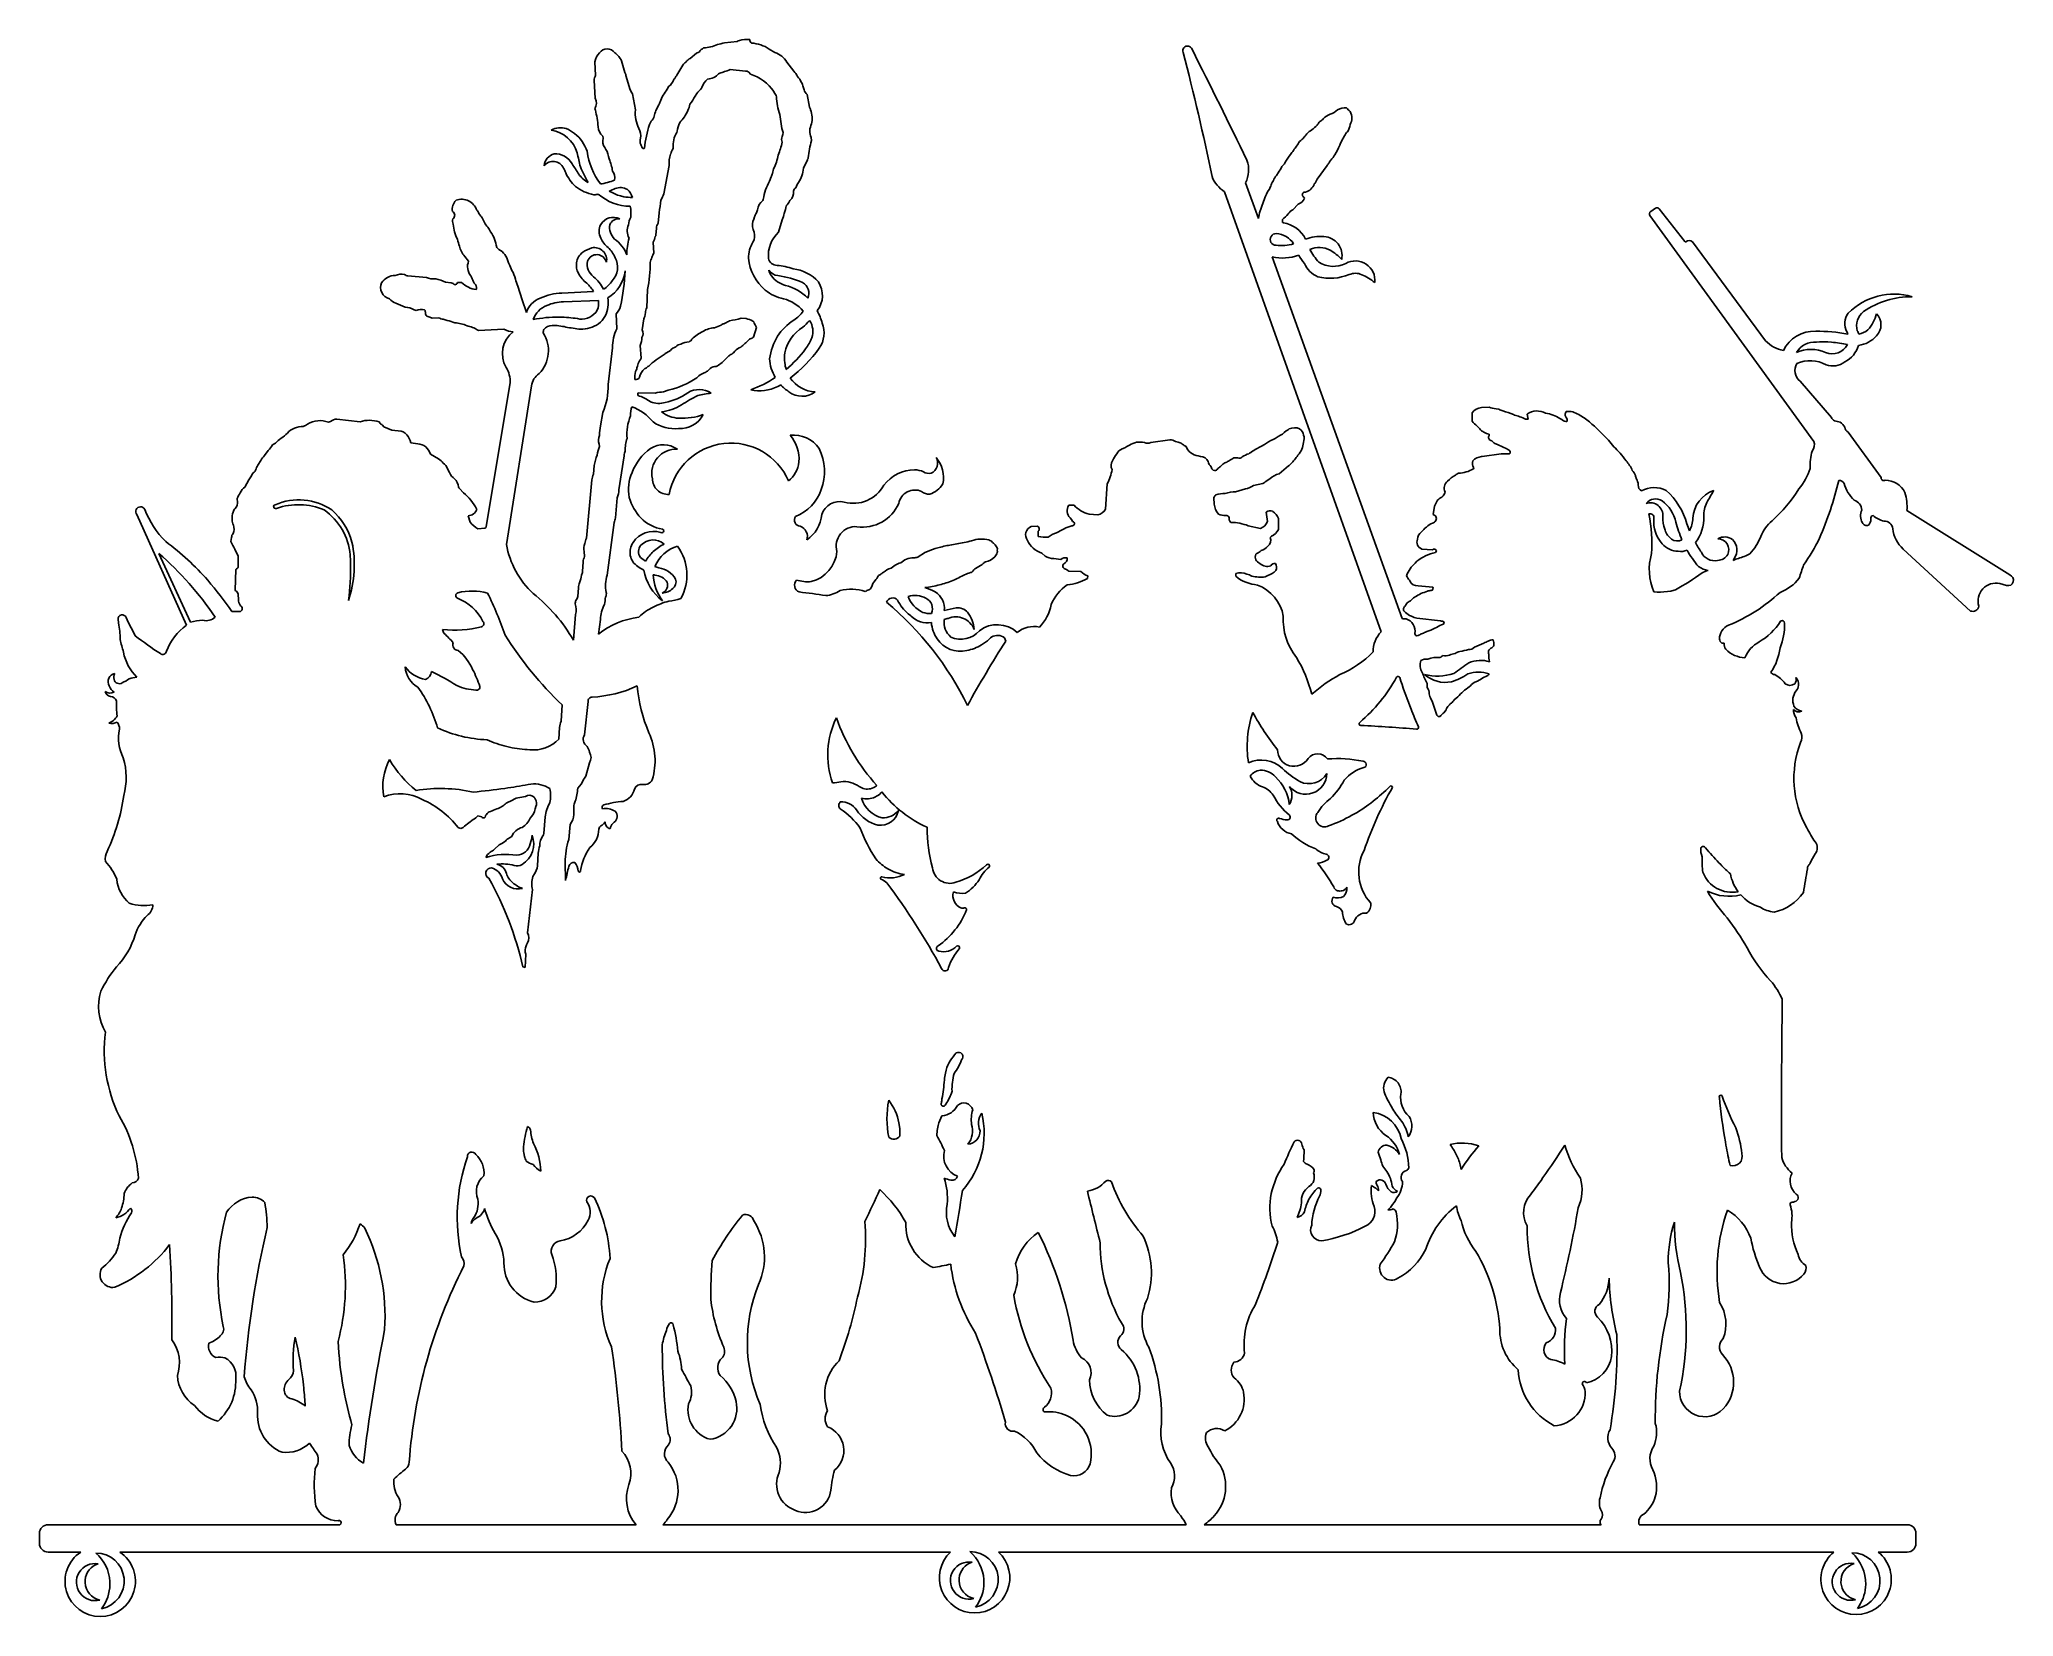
# Model space of a CAD drawing. Extents: x 0 to 29.9, y 0 to 23.9.
import ezdxf

# ---------------------------------------------------------------- set-up
doc = ezdxf.new("R2010")
doc.units = 0
doc.layers.add('WHITE', color=7, linetype='CONTINUOUS')

msp = doc.modelspace()

# ---------------------------------------------------------------- linework, layer by layer
at = {"layer": 'WHITE', "linetype": 'CONTINUOUS'}
for p, q in [((9.864273, 23.622591), (9.960523, 23.701341)), ((10.382711, 23.861903), (10.574773, 23.881591)), ((11.062148, 23.766091), (11.149648, 23.713591)), ((8.430148, 23.367091), (8.417461, 23.569653)), ((8.825648, 23.586716), (8.871855, 23.411682)), ((8.889961, 23.365778), (8.956898, 23.149216)), ((9.660398, 23.368841), (9.753586, 23.522403)), ((9.796023, 23.566591), (9.801711, 23.570528)), ((10.312273, 23.399466), (10.296086, 23.391153)), ((10.704919, 23.432972), (10.468898, 23.454591)), ((10.777336, 23.386778), (10.751086, 23.413028)), ((11.328148, 23.569216), (11.433586, 23.430528)), ((8.424898, 23.018841), (8.409101, 23.288932)), ((8.987961, 23.084903), (9.033898, 22.842091)), ((9.516898, 23.156216), (9.541398, 23.200841)), ((9.613586, 23.294903), (9.623648, 23.312841)), ((9.963586, 23.093653), (9.940398, 23.053841)), ((10.041898, 23.182466), (10.034898, 23.172841)), ((11.137398, 23.106341), (11.130398, 23.120341)), ((11.576783, 23.191418), (11.590648, 23.149216)), ((11.637898, 23.076591), (11.671855, 22.886682)), ((8.426783, 22.841418), (8.421398, 22.859591)), ((9.34581, 22.834113), (9.387398, 22.919091)), ((11.251855, 22.562932), (11.224023, 22.772966)), ((8.546987, 22.412569), (8.540398, 22.446591)), ((9.258773, 22.641716), (9.273648, 22.674091)), ((9.669101, 22.518932), (9.661711, 22.503028)), ((19.785461, 22.450528), (19.740398, 22.371341)), ((8.585461, 22.244903), (8.568398, 22.272466)), ((9.569398, 22.176216), (9.565461, 22.170528)), ((9.607384, 22.2649), (9.600461, 22.249278)), ((11.697264, 22.422764), (11.702648, 22.378341)), ((9.546106, 22.00238), (9.465273, 21.572466)), ((11.113773, 21.880466), (11.129405, 21.948882)), ((11.618648, 22.035341), (11.583514, 21.957668)), ((18.754208, 21.849209), (18.777952, 21.890502)), ((19.518586, 21.999903), (19.369398, 21.791216)), ((19.575461, 22.083028), (19.567148, 22.072966)), ((11.066523, 21.764966), (11.091898, 21.826216)), ((11.485648, 21.712466), (11.464648, 21.661716)), ((20.338898, 14.932091), (17.965342, 21.603088)), ((18.282812, 21.736758), (18.477707, 21.195005)), ((6.660898, 21.274966), (6.691086, 21.234278)), ((8.85798, 21.527625), (8.809165, 21.53909)), ((9.392648, 21.284591), (9.376898, 21.126216)), ((10.967648, 21.468341), (10.972851, 21.486432)), ((11.376711, 21.470528), (11.368398, 21.460466)), ((19.078898, 21.415841), (18.997961, 21.330528)), ((24.425258, 21.303388), (24.496228, 21.351643)), ((24.555269, 21.342442), (24.944039, 20.84614)), ((6.709898, 21.207591), (6.736148, 21.155091)), ((9.352913, 21.048032), (9.344884, 20.94365)), ((10.829398, 21.187466), (10.840336, 21.222028)), ((11.259898, 21.177841), (11.205635, 20.989517)), ((18.842648, 21.179591), (18.842648, 21.135841)), ((26.897898, 17.817841), (24.414443, 21.24152)), ((6.931273, 20.758716), (6.961959, 20.729117)), ((9.305148, 20.838341), (9.313898, 20.672091)), ((25.057336, 20.840528), (26.164379, 19.340745)), ((6.505148, 20.549591), (6.446086, 20.621778)), ((18.687061, 20.613062), (20.658016, 15.13437)), ((5.586566, 20.326284), (5.865523, 20.302841)), ((6.154273, 20.232841), (6.242258, 20.221942)), ((6.338898, 20.225841), (6.400148, 20.225841)), ((6.619773, 20.119091), (6.625461, 20.123028)), ((7.253711, 20.172028), (7.31581, 19.962569)), ((7.918556, 20.066315), (8.398085, 20.091206)), ((9.219398, 20.119966), (9.208898, 19.840841)), ((5.54324, 19.853138), (5.403523, 19.913466)), ((5.708898, 19.801466), (5.681773, 19.812841)), ((7.31581, 19.962569), (7.380608, 19.770986)), ((7.941945, 19.935396), (8.472037, 19.952602)), ((8.739898, 19.751591), (8.753898, 19.525841)), ((9.186323, 19.770316), (9.175648, 19.708716)), ((6.050148, 19.692091), (5.953898, 19.683341)), ((6.18217, 19.651429), (6.120821, 19.669206)), ((6.49717, 19.563929), (6.481086, 19.571778)), ((7.038898, 19.517091), (6.653898, 19.499591)), ((7.923087, 19.701078), (7.874126, 19.702152)), ((9.161648, 19.676341), (9.136711, 19.506153)), ((10.23342, 19.540253), (10.335898, 19.581841)), ((10.373523, 19.601966), (10.417273, 19.620341)), ((10.444398, 19.636091), (10.460858, 19.644084)), ((10.635148, 19.683341), (10.714571, 19.677956)), ((10.812336, 19.641778), (10.827648, 19.630841)), ((10.871398, 19.543341), (10.825898, 19.398091)), ((8.686987, 19.236319), (8.619101, 18.677682)), ((9.103898, 19.272091), (9.121398, 19.079591)), ((9.505523, 19.160091), (9.565461, 19.195528)), ((10.540648, 19.183716), (10.521398, 19.158341)), ((27.111443, 19.324384), (27.166503, 19.321189)), ((9.176086, 18.919903), (9.181773, 18.923841)), ((9.224211, 18.950528), (9.235148, 18.957091)), ((10.169211, 18.924278), (10.125898, 18.881841)), ((10.418586, 19.086153), (10.392336, 19.059903)), ((6.772723, 16.525116), (7.133194, 18.706079)), ((7.078016, 16.25437), (7.461312, 18.657609)), ((9.33224, 18.550384), (9.077648, 18.554591)), ((9.531876, 18.592679), (9.462258, 18.567239)), ((10.055898, 18.846841), (10.037961, 18.836778)), ((26.69119, 18.730026), (27.165918, 18.179687)), ((8.538648, 18.255341), (8.503823, 18.055316)), ((21.860523, 18.329716), (21.975148, 18.335841)), ((22.08074, 18.313138), (22.125648, 18.304341)), ((23.145461, 18.268028), (23.195084, 18.268741)), ((4.378898, 18.108341), (4.412586, 18.121028)), ((4.509557, 18.155638), (4.861023, 18.114466)), ((5.147148, 18.113591), (5.157648, 18.099591)), ((5.201398, 18.064591), (5.218898, 18.038341)), ((5.218898, 18.038341), (5.341757, 17.989786)), ((5.341757, 17.989786), (5.480807, 17.973544)), ((18.897336, 17.974903), (18.919648, 17.989341)), ((21.719648, 18.124966), (21.717898, 18.250091)), ((21.832961, 18.009903), (21.793586, 18.049278)), ((22.343523, 18.223841), (22.360821, 18.216706)), ((22.526398, 18.152091), (22.570148, 18.152091)), ((22.570148, 18.152091), (22.552648, 18.230841)), ((27.417648, 17.959591), (27.918418, 17.269687)), ((3.410396, 17.600955), (3.468596, 17.679697)), ((3.530378, 17.763033), (3.575466, 17.79219)), ((5.544836, 17.944278), (5.571086, 17.918028)), ((5.627456, 17.797379), (5.73479, 17.780646)), ((8.485737, 17.776613), (8.491398, 17.740841)), ((16.411023, 17.703216), (16.454773, 17.721591)), ((16.481898, 17.737341), (16.523023, 17.760091)), ((16.84849, 17.797884), (17.136923, 17.840766)), ((17.259571, 17.805456), (17.309648, 17.789841)), ((17.354273, 17.756591), (17.381398, 17.740841)), ((18.525898, 17.744341), (18.570523, 17.768841)), ((18.703523, 17.844091), (18.713148, 17.851091)), ((21.978648, 17.905341), (21.975148, 17.924591)), ((22.063523, 17.786341), (22.047336, 17.795528)), ((22.244648, 17.702341), (22.113836, 17.763153)), ((3.30872, 17.456243), (3.357646, 17.526595)), ((5.925461, 17.624903), (6.051494, 17.55036)), ((6.184898, 17.401341), (6.214211, 17.344903)), ((8.407964, 17.45182), (8.397773, 17.319966)), ((8.86274, 17.600414), (8.783696, 17.084)), ((17.564273, 17.598216), (17.601023, 17.585966)), ((18.107648, 17.565841), (18.168898, 17.565841)), ((18.936711, 17.445528), (18.791023, 17.327841)), ((21.737148, 17.400466), (21.743273, 17.417091)), ((21.860523, 17.585966), (21.87092, 17.589003)), ((21.87092, 17.589003), (22.158898, 17.627091)), ((22.158898, 17.627091), (22.281398, 17.627091)), ((3.112691, 17.123969), (3.173801, 17.236877)), ((6.366898, 17.102966), (6.425523, 17.039091)), ((8.371523, 17.232466), (8.291898, 16.348716)), ((16.162523, 16.787966), (16.186855, 17.17125)), ((18.281807, 17.097548), (18.13354, 17.053536)), ((18.546898, 17.177341), (18.406178, 17.150473)), ((18.652336, 17.248653), (18.582336, 17.204903)), ((8.758105, 16.96125), (8.732313, 16.656096)), ((15.605148, 16.848341), (15.683898, 16.848341)), ((17.801398, 16.962091), (17.806783, 16.865168)), ((18.693898, 16.760841), (18.695648, 16.755591)), ((21.128586, 16.710528), (21.146086, 16.837403)), ((21.146086, 16.837403), (21.154398, 16.847466)), ((28.310148, 16.769591), (29.86845, 15.792103)), ((2.227042, 15.028991), (1.474827, 16.707912)), ((6.496398, 16.690841), (6.529211, 16.592403)), ((6.645148, 16.489591), (6.749273, 16.500091)), ((8.713918, 16.58537), (8.603398, 15.790466)), ((15.034648, 16.528091), (15.123898, 16.533341)), ((15.643648, 16.631341), (15.624836, 16.658028)), ((15.676023, 16.596341), (15.661148, 16.605091)), ((15.910523, 16.714466), (16.043523, 16.705716)), ((18.054273, 16.592841), (18.064257, 16.589786)), ((18.324648, 16.538591), (18.510148, 16.498341)), ((18.615148, 16.603341), (18.597648, 16.743341)), ((18.781398, 16.647091), (18.781398, 16.480841)), ((21.153994, 16.69286), (21.128586, 16.710528)), ((24.644013, 16.469275), (24.638116, 16.48576)), ((2.900148, 16.297091), (2.912434, 16.361247)), ((3.013898, 16.078341), (2.959648, 16.182466)), ((15.141398, 16.454591), (15.141398, 16.375841)), ((18.675523, 16.378466), (18.654523, 16.358341)), ((21.117648, 16.174591), (20.953586, 16.185528)), ((29.271773, 15.245341), (28.250918, 16.184687)), ((1.808315, 16.118316), (2.290351, 15.073905)), ((2.967961, 15.559903), (2.978898, 15.877091)), ((2.978898, 15.877091), (2.988523, 15.884091)), ((3.013898, 15.920841), (3.013898, 16.078341)), ((4.713519, 16.023146), (4.715447, 15.965674)), ((8.241768, 15.990612), (8.233529, 15.84232)), ((8.258514, 16.149014), (8.263898, 16.069591)), ((12.909658, 15.896363), (12.973903, 15.941282)), ((15.244211, 16.076153), (15.196086, 16.124278)), ((15.482648, 16.025841), (15.376807, 16.039134)), ((18.455898, 16.116841), (18.437961, 16.106778)), ((20.857336, 15.971153), (20.879648, 16.000466)), ((21.161398, 16.130841), (21.178898, 16.157091)), ((8.171734, 15.596836), (8.163563, 15.466096)), ((15.787869, 15.846723), (15.605148, 15.850841)), ((15.885148, 15.737091), (15.893898, 15.780841)), ((18.133898, 15.815841), (18.133898, 15.772091)), ((18.622586, 15.784778), (18.580148, 15.763341)), ((20.774648, 15.701216), (20.769398, 15.711716)), ((21.122898, 15.607591), (20.899088, 15.627508)), ((29.820301, 15.632019), (29.718286, 15.662803)), ((2.970148, 15.553341), (2.967961, 15.559903)), ((3.017843, 15.4137), (3.009954, 15.500482)), ((3.047148, 15.324966), (3.041898, 15.335466)), ((24.678077, 15.539817), (24.729151, 15.548408)), ((1.199101, 15.063932), (1.191008, 15.120966)), ((2.917648, 15.238341), (3.048898, 15.238341)), ((8.128105, 15.19375), (8.093324, 14.805008)), ((8.504047, 15.115451), (8.474031, 14.895075)), ((13.205047, 15.176583), (13.171205, 15.203147)), ((21.240016, 15.094107), (20.880086, 15.138153)), ((21.153523, 14.982841), (21.178898, 14.993341)), ((21.283898, 15.045841), (21.292648, 15.080841)), ((21.010461, 14.925528), (21.029273, 14.934716)), ((21.038898, 14.144591), (21.038898, 14.083341)), ((21.798398, 14.183091), (21.859211, 14.216778)), ((7.922648, 13.820841), (7.907773, 13.574966)), ((8.261711, 13.368028), (8.316398, 13.873341)), ((20.773346, 13.809232), (20.79273, 13.759483)), ((21.094752, 13.912258), (21.11301, 13.876792)), ((21.11301, 13.876792), (21.182836, 13.664653)), ((21.443586, 13.897403), (21.500461, 13.945528)), ((7.883056, 13.479393), (7.874741, 13.304789)), ((21.290461, 13.700528), (21.322398, 13.749091)), ((7.126046, 13.179514), (7.084546, 13.189091)), ((8.283586, 12.742403), (8.337264, 12.945168)), ((8.249023, 12.691216), (8.260398, 12.711341)), ((7.102046, 12.563631), (7.054769, 12.556809)), ((7.073898, 12.333341), (7.171023, 12.375341)), ((7.284369, 12.417072), (7.369648, 12.433091)), ((7.493898, 12.429591), (7.500461, 12.418653)), ((7.523514, 12.280168), (7.516783, 12.246514)), ((8.101418, 12.15787), (8.102851, 12.298932)), ((12.647506, 12.568649), (12.598031, 12.551239)), ((12.665788, 12.423201), (12.700755, 12.441843)), ((6.443023, 11.985091), (6.573398, 12.083091)), ((6.645148, 12.140841), (6.706398, 12.123341)), ((7.647213, 11.869765), (7.664355, 12.1225)), ((8.023491, 11.782289), (8.043398, 12.010466)), ((19.937599, 12.171016), (19.89728, 12.148123)), ((6.969773, 11.701591), (6.896711, 11.635528)), ((7.062961, 11.758028), (7.010461, 11.723028)), ((7.159211, 11.828028), (7.127273, 11.806591)), ((7.550981, 11.37978), (7.560223, 11.572616)), ((7.975148, 11.160841), (7.971106, 11.43238)), ((25.458181, 11.429326), (25.487034, 11.40006)), ((7.397648, 10.364591), (7.476398, 11.020841)), ((7.362648, 9.839591), (7.371398, 10.040841)), ((7.327648, 9.848341), (7.362648, 9.839591)), ((13.744577, 8.285807), (13.732438, 8.239133)), ((13.037309, 7.429258), (13.028629, 7.485489)), ((20.517431, 7.692562), (20.489218, 7.739091)), ((13.623767, 7.446758), (13.612783, 7.394894)), ((25.56617, 7.146851), (25.557523, 7.195326)), ((7.353248, 6.974755), (7.341996, 7.028774)), ((21.500999, 6.954978), (21.478918, 7.003913)), ((22.763338, 6.613189), (22.792479, 6.654062)), ((4.001069, 3.511949), (4.006218, 3.464415)), ((4.613398, 3.436877), (4.60527, 3.481915)), ((0, 1.109055), (0, 1.260247)), ((0.13125, 1.391497), (4.554887, 1.391497)), ((9.046425, 1.391497), (5.407743, 1.391497)), ((17.385734, 1.391497), (9.44794, 1.391497)), ((23.674388, 1.391497), (17.657173, 1.391497)), ((24.249345, 1.391497), (28.315385, 1.391497)), ((28.446635, 1.260247), (28.446635, 1.109055)), ((0.624703, 0.977805), (0.13125, 0.977805)), ((13.811545, 0.977805), (1.217001, 0.977805)), ((27.20417, 0.977805), (14.539562, 0.977805)), ((28.315385, 0.977805), (27.875383, 0.977805)), ((0.690989, 0.51338), (0.691738, 0.55292)), ((1.067807, 0.485724), (1.06679, 0.53088)), ((13.940385, 0.542134), (13.941988, 0.582484)), ((14.317481, 0.514504), (14.316063, 0.559634)), ((27.316358, 0.468859), (27.30985, 0.511728)), ((27.683875, 0.44447), (27.686175, 0.486359))]:
    msp.add_line(p, q, dxfattribs=at)
for centre, radius, start, end in [((8.673734, 23.527839), 0.259662, 135.286001, 170.732985), ((8.605148, 23.620861), 0.146566, 37.718732, 142.281269), ((8.523702, 23.437775), 0.336682, 26.255811, 54.107909), ((9.852169, 23.951591), 0.272701, -66.588176, -55.876526), ((10.155031, 23.625009), 0.180643, 119.077584, 146.069744), ((10.040079, 24.329113), 0.546904, -87.153324, -64.320577), ((10.215336, 24.320347), 0.488042, -82.732835, -69.943182), ((10.804712, 23.395328), 0.537888, 111.267474, 115.30798), ((10.728665, 23.412923), 0.498099, 85.655451, 103.82892), ((10.875707, 23.92766), 0.110792, -170.613823, -139.251253), ((10.770089, 23.335488), 0.520305, 55.852706, 87.611483), ((11.049125, 23.406774), 0.322864, 30.207063, 71.859443), ((17.404014, 23.739211), 0.072271, 18.87516, 199.962841), ((-15.078183, 15.158319), 33.524523, 11.485914, 14.786779), ((-98.669042, -34.788175), 130.06547, 25.927228, 26.754194), ((8.607554, 23.277404), 0.198787, 153.181298, 176.675509), ((8.686865, 23.312195), 0.210045, 14.779899, 28.271445), ((9.320974, 23.557504), 0.389193, -38.949906, -32.672422), ((9.486565, 23.450653), 0.192123, -32.507885, -25.203438), ((9.846033, 23.47609), 0.1034, 118.924454, 153.390213), ((9.889758, 23.517482), 0.102792, 121.068311, 148.931689), ((9.896229, 23.540177), 0.088393, 111.193607, 132.325352), ((10.115564, 23.551705), 0.241588, -86.888499, -41.649229), ((10.237083, 23.723793), 0.332929, -76.947367, -64.060912), ((10.342999, 23.675914), 0.254627, -81.027374, -60.366626), ((10.7085, 23.377853), 0.055235, 39.556154, 93.716396), ((10.570481, 22.745526), 0.67379, 33.798796, 72.121375), ((11.293005, 23.271066), 0.212583, 21.42428, 48.600876), ((11.254992, 23.125671), 0.324656, 24.507368, 43.39482), ((9.264182, 23.257974), 0.325962, -160.5094, -147.930147), ((10.041554, 22.728649), 0.676814, 140.821747, 159.518809), ((9.397588, 23.385938), 0.234398, -52.154755, -22.85353), ((8.992113, 23.570191), 1.079751, -36.476999, -28.568668), ((9.594506, 23.497733), 0.547266, -47.591941, -36.417453), ((10.277478, 23.11618), 0.244727, 127.446684, 164.284646), ((11.05315, 23.01614), 0.123426, 12.594233, 46.954406), ((12.006549, 23.058789), 0.833092, -178.917676, -159.934962), ((11.397653, 23.162356), 0.181472, 9.215198, 32.679741), ((11.767115, 23.212342), 0.187418, -160.316586, -133.587164), ((8.26202, 22.942757), 0.179772, -27.556355, 25.038264), ((7.046678, 22.479943), 1.426659, 4.369183, 14.677125), ((9.588455, 22.797269), 0.556365, 175.379115, 205.104894), ((9.158531, 22.797217), 0.168558, -46.925272, -17.505731), ((9.759918, 22.660895), 0.448877, 157.300817, 169.003948), ((9.262946, 23.000653), 0.148797, -33.239497, -13.678551), ((9.310642, 23.044215), 0.557912, -44.890556, -22.110975), ((9.438294, 23.022748), 0.432486, -25.844275, -12.61707), ((11.609268, 22.838313), 0.0791, 3.297792, 37.69795), ((11.353203, 22.710839), 0.360108, -12.774114, 21.507589), ((19.676905, 22.504904), 0.295258, 112.041067, 135.880341), ((19.47199, 23.080943), 0.316668, -72.710704, -48.963679), ((19.813739, 22.603727), 0.273364, 89.966712, 119.315779), ((20.25468, 23.230372), 0.564886, -141.288215, -133.116981), ((19.707754, 22.718585), 0.189093, -30.705733, 31.728843), ((7.896813, 22.279169), 0.293453, 72.825364, 118.10161), ((7.678103, 22.049727), 0.49489, 16.894947, 80.640558), ((7.765578, 22.038915), 0.564379, 52.081678, 67.290005), ((7.774734, 22.047905), 0.551662, 17.644279, 52.258041), ((8.668196, 22.599528), 0.199304, -176.86533, -129.882799), ((8.894718, 22.448664), 0.220775, -9.206756, 30.650695), ((10.969845, 22.057475), 1.812191, 161.84849, 173.42017), ((9.205473, 22.658445), 0.055864, -40.683797, -17.425405), ((9.996662, 22.301351), 0.390981, 148.947349, 185.349393), ((9.978926, 22.503171), 0.310225, 151.653679, 177.087812), ((11.142312, 22.492864), 0.130036, -24.820364, 32.604555), ((11.932007, 22.519078), 0.253734, 153.771447, 202.307995), ((19.419055, 22.213185), 0.32999, 132.020346, 140.024139), ((19.382781, 22.345544), 0.216349, 122.541612, 148.577375), ((19.049444, 22.883458), 0.416503, -58.606691, -44.221125), ((19.274457, 22.694259), 0.125127, -54.040876, -29.3347), ((19.529951, 22.537765), 0.174637, 128.633512, 146.969098), ((19.351529, 22.803267), 0.146552, -61.739493, -39.296346), ((19.962476, 22.370339), 0.194331, 133.295557, 155.629087), ((19.570106, 22.671224), 0.304233, -31.606909, -9.305718), ((7.851842, 21.979667), 0.20299, 103.994292, 175.100712), ((7.820641, 21.890047), 0.287143, 28.180407, 93.571486), ((13.621129, 23.330624), 5.58644, -168.255861, -166.020821), ((9.458385, 22.399943), 1.172599, -170.931182, -144.613291), ((8.688024, 22.362436), 0.149683, 160.431791, 216.946632), ((8.298051, 22.067116), 0.337954, 5.432771, 31.740277), ((9.222204, 22.369351), 0.118057, 158.122934, 205.910315), ((9.304091, 22.374805), 0.196537, -163.128302, -142.749486), ((9.152918, 22.273953), 0.018864, -106.222575, -27.890302), ((10.006476, 22.034578), 0.461495, 162.867219, 184.000775), ((9.779096, 22.130197), 0.214688, 146.31194, 167.622547), ((10.426188, 22.295695), 0.784088, -26.25168, -10.053506), ((10.021425, 22.638883), 1.270963, -22.19231, -13.009906), ((11.344483, 22.394956), 0.094644, 152.758794, 206.474564), ((13.2953, 21.95316), 1.648429, 165.052679, 174.323833), ((20.169747, 21.275263), 1.500217, 142.099571, 147.515426), ((16.785162, 23.878493), 2.769743, -37.383982, -34.033239), ((19.215564, 22.26677), 0.14845, 122.102098, 155.496157), ((19.037974, 22.511319), 0.154448, -50.279204, -33.893047), ((19.37268, 22.303942), 0.299871, -47.45047, -28.299494), ((17.706421, 23.250771), 2.216286, -29.429946, -25.187231), ((19.887729, 22.267487), 0.180256, 144.81989, 167.152197), ((7.785029, 21.888431), 0.173582, 24.436368, 141.282498), ((7.718767, 21.810076), 0.26992, 16.974141, 33.801927), ((8.645417, 22.210033), 0.741632, -154.339351, -134.68074), ((4.736654, 19.7464), 4.041184, 31.714478, 34.333257), ((8.510546, 22.098645), 0.406089, -145.869404, -118.039345), ((9.744798, 22.597382), 1.663059, -158.249546, -148.974988), ((7.971961, 21.806048), 0.724449, 8.684277, 23.861978), ((8.565056, 21.817871), 0.157033, -13.909102, 38.409602), ((10.861377, 21.950703), 0.261987, -28.370183, -15.550945), ((11.085757, 22.010698), 0.500574, -32.494823, -6.081291), ((11.454731, 22.142872), 0.19604, -33.26522, -13.523725), ((11.612531, 22.125484), 0.043427, -40.939088, -12.345247), ((17.90082, 21.934308), 0.430051, -27.34612, 19.837799), ((18.908976, 21.693182), 0.219767, 134.768001, 158.090975), ((18.446733, 22.161406), 0.427895, -39.279791, -24.671899), ((19.048499, 21.848489), 0.251749, 134.507977, 147.758743), ((17.835516, 22.695242), 1.232689, -32.770152, -29.887874), ((19.429801, 22.100556), 0.134215, -48.584572, -27.165395), ((19.260607, 22.21457), 0.337668, -31.273552, -24.794152), ((8.522387, 22.201618), 0.654243, -127.519227, -100.267638), ((8.4126, 21.866394), 0.308618, -91.268076, -79.181085), ((8.973468, 22.168382), 0.786841, -129.73129, -91.20667), ((8.41142, 22.471482), 0.756076, -83.088077, -66.121076), ((8.275927, 22.54308), 0.998956, -68.70779, -63.115519), ((8.987873, 22.1903), 0.675286, -121.138919, -105.345631), ((8.803068, 21.439557), 0.225519, 60.90052, 109.537712), ((8.768407, 21.463424), 0.225448, 13.228475, 50.191472), ((9.182186, 21.651152), 0.293819, -36.328024, -15.533589), ((11.826579, 21.354337), 0.863886, 151.619361, 171.204543), ((11.280316, 21.585317), 0.149895, -49.977966, 9.134295), ((11.511872, 21.590241), 0.085666, 123.452747, 167.273637), ((11.555779, 21.682232), 0.07637, 128.765386, 156.67827), ((18.212384, 22.000724), 0.468128, -159.13046, -121.851689), ((19.249309, 21.232702), 0.729519, 145.909784, 164.753221), ((18.083918, 21.907309), 0.620958, -25.33496, -19.040236), ((19.258872, 21.463009), 0.635718, 150.589738, 157.651599), ((19.184018, 21.557578), 0.040044, 76.420464, 208.71238), ((19.132269, 21.795258), 0.20795, -72.898436, -21.245782), ((19.284729, 21.772569), 0.066963, -51.858491, -19.216867), ((18.999273, 21.960237), 0.406891, -31.023627, -24.544226), ((6.458598, 21.333646), 0.200943, 135.857951, 189.034961), ((6.229611, 21.24432), 0.065345, -55.40634, 62.139257), ((6.399758, 21.247337), 0.24182, 17.928915, 110.670295), ((6.544312, 21.231317), 0.12449, 20.525558, 46.60708), ((8.987873, 22.1903), 0.675286, -101.090147, -90), ((8.420976, 21.27556), 0.546335, -6.407331, 11.204174), ((6.40746, 21.789702), 3.02762, -9.603807, -5.926522), ((11.576213, 20.920207), 0.795369, 154.072708, 157.698895), ((10.508172, 21.455384), 0.399426, -27.983604, -18.413578), ((11.083894, 21.308227), 0.197862, 125.980455, 173.910793), ((10.988503, 21.305459), 0.299903, -25.184236, -5.829183), ((10.765075, 21.497551), 0.56726, -23.099374, -11.077306), ((11.163028, 21.542582), 0.221179, -44.135779, -21.793666), ((19.420451, 21.041487), 0.955161, 156.3565, 170.75101), ((18.35458, 21.771739), 0.767366, -50.503503, -41.206692), ((19.10239, 21.157171), 0.202381, 121.064482, 147.397468), ((19.05353, 21.540434), 0.127149, -78.491283, -16.96134), ((19.06519, 21.448216), 0.123002, 26.62581, 47.113984), ((24.449857, 21.267209), 0.04375, 124.212842, 215.956237), ((24.520828, 21.315463), 0.04375, 38.072782, 124.212841), ((6.380238, 21.159386), 0.117721, 164.660185, 205.233202), ((6.871889, 21.149704), 0.599509, -176.12617, -153.405446), ((6.648797, 21.184494), 0.065321, 20.707092, 49.654307), ((6.909982, 21.236903), 0.192123, -154.796562, -147.492115), ((6.960632, 21.236565), 0.236262, -154.177535, -134.20014), ((6.31092, 20.719294), 0.596869, 27.697016, 35.652235), ((6.313635, 20.657022), 0.625955, 9.349796, 32.866314), ((8.69426, 21.003511), 0.212021, 151.698786, 209.17598), ((8.70158, 20.989441), 0.225313, 64.607252, 149.430557), ((8.876875, 21.058653), 0.234403, 169.087222, 227.600838), ((8.784485, 21.043549), 0.150065, 84.756805, 156.649304), ((9.130286, 21.005761), 0.219957, 154.640912, 208.860797), ((9.173111, 21.093616), 0.241672, 149.961809, 178.494296), ((9.547105, 21.031229), 0.194918, 150.835444, 175.054543), ((11.052912, 21.099334), 0.24397, 166.788933, 206.496886), ((11.232482, 20.993945), 0.447131, 154.354277, 158.875281), ((10.646281, 20.93534), 0.196197, -29.89703, 16.324581), ((11.53236, 20.63349), 0.483223, 132.542495, 185.161536), ((18.745751, 20.878962), 0.088992, 87.350741, 270.556811), ((18.733585, 20.641068), 0.327195, 31.758464, 87.148121), ((18.830763, 21.076899), 0.060129, 63.799885, 78.599581), ((18.786754, 20.684831), 0.451565, 26.249767, 81.010747), ((7.783356, 21.260384), 1.496355, -165.32561, -161.192151), ((6.674441, 20.835723), 0.312919, -169.363617, -136.866109), ((6.818276, 20.470531), 0.295823, 13.595528, 60.941349), ((8.364766, 20.502819), 0.22281, 125.352807, 174.240717), ((8.531779, 20.262693), 0.5153, 108.144221, 125.05001), ((8.448926, 20.498828), 0.150121, 12.924909, 160.236069), ((8.4102, 20.567994), 0.188434, -10.886136, 101.911008), ((8.865604, 21.060649), 0.39093, -155.760584, -129.070464), ((8.288268, 20.417267), 0.474381, 22.946294, 45.762893), ((8.429804, 20.471816), 0.504686, 20.050052, 55.063932), ((9.952189, 20.635592), 1.048327, 165.414245, 179.494372), ((9.533754, 20.539659), 0.25666, 148.936999, 165.720314), ((9.083825, 20.964241), 0.254627, -29.633374, -8.972626), ((9.303078, 20.95258), 0.042749, -41.010261, -12.058133), ((11.213266, 20.596467), 0.464379, 148.724968, 180.38568), ((18.818309, 21.49437), 0.708035, -95.811495, -74.14126), ((19.419972, 20.249356), 0.674951, 85.574114, 109.762971), ((19.399473, 20.423029), 0.335464, 60.213278, 114.544898), ((20.123407, 21.175551), 0.97232, -152.606005, -138.76196), ((19.458245, 20.634048), 0.288576, -11.698222, 87.256623), ((19.267745, 20.158767), 0.630479, 41.379088, 61.75422), ((24.950927, 20.851536), 0.00875, -141.927218, -48.433365), ((25.004733, 20.790861), 0.072345, 43.355899, 131.566633), ((5.49077, 20.074887), 0.276834, 81.037291, 110.653473), ((6.715663, 20.467164), 0.226076, 158.617249, 217.642956), ((7.164397, 20.544493), 0.058753, -175.681496, -139.985808), ((7.503073, 20.623045), 0.400923, -163.132795, -147.979295), ((6.357119, 20.003385), 0.902994, 17.779137, 26.79582), ((8.36889, 20.482363), 0.229832, 169.263817, 210.210768), ((8.590029, 20.587753), 0.474397, -152.229412, -128.191936), ((8.544667, 20.505549), 0.241076, 169.473609, 232.786329), ((8.32742, 20.46732), 0.555307, -58.854508, -6.676133), ((8.474389, 20.455262), 0.290614, -44.114487, 30.374913), ((5.539296, 20.565248), 3.343615, -12.06755, -2.785437), ((7.210018, 20.511152), 2.047105, -11.01654, 0.581362), ((9.483235, 20.483785), 0.231283, 148.982387, 167.987075), ((11.444374, 20.653237), 0.69805, -175.077704, -129.198509), ((11.181866, 20.619182), 0.133982, -167.427385, -90), ((11.207888, 20.513785), 0.18345, -146.683624, -94.226883), ((11.360886, 20.507597), 0.320566, -162.841119, -145.702499), ((11.093561, 19.437145), 1.051769, 71.643712, 85.183867), ((11.341317, 19.809166), 0.631768, 42.424896, 82.407563), ((18.839747, 21.297617), 0.701376, -102.573701, -69.131067), ((19.773728, 21.008207), 0.775857, -151.856712, -140.48942), ((19.536639, 20.678748), 0.397017, -155.576646, -113.344751), ((19.614702, 20.887989), 0.417571, -122.191031, -63.359189), ((19.948685, 20.257548), 0.296119, -6.491776, 119.70677), ((19.94886, 20.141019), 0.225304, 64.826359, 114.34562), ((5.354683, 20.153116), 0.182758, 157.296648, 254.11102), ((5.400005, 20.07152), 0.2625, 91.501582, 144.580533), ((5.602543, 20.438345), 0.113194, -127.332424, -98.114453), ((5.977518, 20.570948), 0.290558, -112.671402, -84.17837), ((5.900299, 19.715847), 0.576009, 63.837376, 79.325849), ((6.189225, 20.071235), 0.159766, 48.47196, 70.613357), ((6.280655, 20.253802), 0.064608, -77.036258, -25.644134), ((6.671163, 20.50412), 0.388443, -134.24235, -97.602324), ((6.650523, 20.380612), 0.124988, -155.656427, -143.04224), ((7.346261, 20.610571), 0.852108, -159.018981, -152.432136), ((6.520491, 20.137099), 0.105908, -7.6348, 48.333627), ((7.632809, 20.361878), 0.423979, -168.742963, -153.398596), ((7.950026, 19.216761), 0.850137, 92.121444, 114.930317), ((8.010278, 19.876776), 0.443141, 28.939528, 49.731603), ((7.953145, 19.795674), 0.683281, 28.734234, 49.282842), ((8.247153, 20.564657), 0.535858, -55.289466, -35.567626), ((11.389809, 20.559195), 0.590935, -130.861466, -100.787993), ((11.404935, 20.551968), 0.382142, -143.927817, -104.555201), ((10.942547, 18.69257), 1.657505, 67.773961, 81.261378), ((11.142203, 19.493467), 0.708512, 44.432327, 76.392154), ((11.471634, 20.062773), 0.191117, -22.552658, 59.191922), ((11.500121, 20.030024), 0.369798, -38.606898, 33.731209), ((19.567913, 21.069804), 0.778755, -104.015121, -68.290016), ((19.78193, 19.691012), 0.704733, 49.147473, 68.107867), ((28.113447, 19.078532), 0.971669, 73.561873, 135.437351), ((5.47305, 20.129554), 0.226998, -137.890618, -107.835732), ((5.534283, 19.564074), 0.289202, 59.336908, 88.225328), ((5.785166, 19.65131), 0.168415, 71.574146, 116.927163), ((5.76661, 19.764342), 0.085669, -1.055194, 33.072415), ((5.901192, 19.757755), 0.049184, 174.154341, 236.817718), ((7.704891, 19.666265), 0.340773, 109.403351, 162.103202), ((7.806365, 19.555779), 0.339912, 109.506078, 161.424428), ((7.959237, 19.309189), 0.626445, 91.581762, 115.163971), ((8.216601, 19.951647), 0.280646, -95.593565, -31.301151), ((8.217013, 19.905563), 0.259326, -22.615477, 10.450585), ((8.254506, 19.889548), 0.36348, -52.953132, -5.513921), ((8.289488, 19.919371), 0.333169, -11.206384, 12.601334), ((8.561614, 19.937262), 0.257408, -46.16261, -16.021835), ((9.313196, 19.76858), 0.126884, 145.284315, 179.216025), ((11.146502, 19.435319), 0.559354, 39.72932, 76.276581), ((11.206377, 20.038692), 0.444492, -59.253041, -33.581029), ((11.029435, 19.383586), 0.865962, 15.290371, 28.687824), ((27.633874, 19.602052), 0.265156, 143.347147, 207.634009), ((27.823368, 19.569995), 0.276863, 128.515121, 195.946064), ((28.375102, 18.727726), 1.282828, 89.405642, 124.366807), ((27.213296, 19.936087), 0.663155, -40.379227, -15.995994), ((27.670495, 19.586101), 0.245906, -42.814651, 42.851304), ((6.005305, 19.959695), 0.276168, -118.324321, -111.905349), ((5.834169, 19.452487), 0.260055, 62.587142, 74.81815), ((6.137526, 19.841365), 0.172967, -120.342729, -95.542165), ((5.781343, 18.125021), 1.578158, 70.979577, 75.286608), ((6.201291, 18.827586), 0.795052, 69.395171, 83.182193), ((6.439265, 19.217036), 0.351693, 65.560157, 80.523207), ((6.385835, 19.089414), 0.490003, 56.834164, 66.046595), ((7.44256, 19.146175), 0.424608, 127.991889, 209.578581), ((7.18799, 19.804628), 0.323892, -117.407269, -91.202513), ((7.858028, 17.851817), 1.850405, 89.501528, 101.656606), ((7.215328, 19.191785), 0.499804, -44.074726, 32.877198), ((7.772913, 19.460461), 0.137857, 156.214136, 178.90359), ((7.788199, 19.380188), 0.196125, 95.215835, 136.148408), ((7.77037, 18.677787), 0.897713, 76.582735, 90), ((7.858028, 17.851817), 1.850405, 79.688618, 87.985078), ((8.747211, 23.857509), 4.37455, -100.11842, -97.15409), ((8.202412, 20.004004), 0.486988, -90, -56.175933), ((9.309885, 19.244853), 0.622957, 153.188615, 180.784958), ((9.034209, 19.452792), 0.11556, -30.581213, 27.501212), ((9.578732, 19.515195), 0.447131, 154.354277, 158.875281), ((10.322379, 18.917435), 0.625589, 115.123414, 133.766222), ((10.254884, 19.16826), 0.372612, 93.302293, 122.119194), ((10.424437, 19.461546), 0.149366, 109.929704, 126.353498), ((10.509002, 19.493596), 0.156456, 114.388461, 125.89431), ((9.949319, 22.321727), 2.726067, -79.184486, -75.428849), ((10.657368, 19.373188), 0.31009, 60.016371, 79.369478), ((11.252315, 19.788487), 0.452983, -159.63394, -147.235958), ((11.912194, 18.932615), 0.867929, 123.462752, 146.534937), ((11.909332, 19.019254), 0.627481, 122.775183, 166.988584), ((10.766543, 20.475834), 1.228009, -49.156924, -42.260901), ((11.430313, 19.487876), 0.293835, -19.900027, 33.484721), ((11.489163, 19.460865), 0.404829, -35.033539, 21.913513), ((26.905803, 18.970126), 0.518647, 87.65921, 154.508304), ((26.921029, 16.664622), 2.823724, 79.917206, 89.879106), ((27.222891, 19.373785), 0.205149, 20.233505, 30.876923), ((27.368123, 19.367927), 0.227182, 19.702054, 33.685919), ((27.500223, 19.805947), 0.370567, -77.250168, -53.917417), ((8.855506, 19.3974), 0.27821, -26.769994, -0.700211), ((9.595835, 18.994594), 0.188536, 118.621355, 132.192375), ((9.724924, 19.054947), 0.212583, 111.42428, 138.600876), ((9.737069, 19.174375), 0.119248, 96.062122, 138.852133), ((9.895088, 18.929646), 0.401376, 96.872749, 115.155002), ((9.827274, 19.39127), 0.066159, -72.600642, -19.472019), ((10.571282, 19.060947), 0.109425, 117.120816, 127.430473), ((10.709315, 19.040024), 0.221576, 110.157134, 139.571368), ((10.174044, 19.862134), 0.766635, -53.229476, -41.175721), ((10.840932, 19.247509), 0.141948, 105.803856, 129.268294), ((10.877419, 19.284216), 0.124988, 114.343576, 126.95776), ((12.039022, 18.919959), 0.982507, 149.999771, 171.173012), ((11.935744, 19.094287), 0.641214, 174.07041, 187.590222), ((10.133618, 20.329699), 1.849884, -50.160063, -36.905065), ((9.990407, 20.576013), 2.272804, -52.285437, -36.362968), ((11.065407, 19.633077), 0.686486, -37.112791, -20.928653), ((26.562439, 19.751694), 0.572128, -134.087231, -102.598402), ((26.910446, 19.006219), 0.317636, 84.506807, 150.192944), ((26.853983, 18.686984), 0.525049, 64.914582, 114.669972), ((27.045019, 17.703326), 1.622418, 87.653588, 93.681174), ((27.174027, 19.409672), 0.265677, -111.515804, -28.101342), ((27.045019, 17.703326), 1.622418, 77.057953, 85.705771), ((27.184386, 19.384287), 0.4055, -62.742756, -16.101063), ((27.515992, 19.715057), 0.447006, -82.546388, -41.480485), ((6.772798, 18.735449), 0.361591, -4.65896, 33.796442), ((9.323526, 18.787684), 0.300072, 162.54994, 186.091562), ((9.301681, 18.777991), 0.282581, 151.583313, 159.345219), ((9.461763, 18.843096), 0.414461, 145.20727, 170.364784), ((9.308563, 18.75007), 0.215392, 127.955756, 169.325679), ((9.141463, 19.035027), 0.118268, -70.071721, -45.599498), ((10.136909, 18.009066), 1.308405, 120.684806, 133.567318), ((10.268086, 18.439966), 0.45888, 111.182623, 117.542283), ((10.177419, 18.767966), 0.124988, 114.343576, 126.95776), ((10.252534, 18.81202), 0.139803, 87.666843, 126.584279), ((10.0323, 19.368955), 0.474488, -61.566033, -40.642495), ((10.548332, 18.973907), 0.171561, 120.59102, 139.136223), ((10.597742, 18.94331), 0.224669, 114.443956, 127.483558), ((11.67873, 19.10367), 0.611466, -176.911614, -148.88515), ((11.778791, 19.046426), 0.480058, -175.599338, -163.401311), ((26.820069, 18.892239), 0.207178, 148.810966, 231.532785), ((26.84264, 18.518348), 0.521015, 62.333782, 112.55001), ((27.18843, 19.254119), 0.293332, -110.739042, -51.732843), ((7.711217, 18.633623), 0.251054, 123.021615, 174.517567), ((7.719051, 18.630301), 0.901296, -24.583779, 3.013414), ((9.037223, 18.822945), 0.068181, -100.200958, -28.926608), ((9.097722, 18.533763), 0.028927, 133.943566, 270), ((9.507906, 17.705218), 0.86323, 93.031241, 101.741675), ((9.3369, 19.234754), 0.839156, -79.80974, -54.174431), ((9.222462, 19.897478), 1.340983, -76.659563, -56.449508), ((10.000605, 18.275086), 0.328273, 56.110507, 121.70678), ((10.134012, 18.634106), 0.224281, 115.35731, 139.453404), ((10.142276, 20.320465), 1.837247, -69.630418, -56.540649), ((10.911696, 19.252629), 0.667292, -101.227156, -65.011856), ((9.990407, 20.576013), 2.272804, -58.036516, -56.727994), ((11.72137, 19.116789), 0.65484, -137.664916, -123.438763), ((11.562329, 18.830672), 0.32939, -127.782502, -53.246538), ((11.778791, 19.046426), 0.480058, -146.012789, -92.311706), ((9.339989, 18.219678), 0.38036, 161.003833, 182.223221), ((8.694404, 17.609764), 0.787471, 39.642344, 68.708581), ((8.859201, 17.850939), 0.696041, 54.453547, 69.959604), ((9.386353, 18.721584), 0.328046, -111.926903, -72.433631), ((9.71474, 18.627018), 0.459095, -128.447919, -92.547337), ((9.367775, 18.951805), 0.687096, -84.86486, -57.867523), ((10.982896, 16.492403), 2.255413, 116.394869, 123.647077), ((10.356684, 16.928793), 1.62802, 96.101271, 103.369369), ((21.875059, 18.136131), 0.19413, 94.29413, 144.053562), ((22.107788, 18.695845), 0.383662, -110.225696, -94.042678), ((22.497387, 19.098462), 0.876823, -115.084925, -110.802208), ((21.883225, 17.157659), 1.1613, 66.64891, 74.887714), ((22.70402, 18.016682), 0.262254, 60.847545, 125.253444), ((23.190877, 18.222966), 0.063979, 135.223582, 225.329997), ((23.210229, 18.078076), 0.191266, 79.800032, 94.541652), ((22.809034, 17.239888), 1.114828, 61.928543, 67.029755), ((3.958801, 17.770479), 0.265221, 111.050142, 139.275286), ((3.999366, 17.694587), 0.350778, 89.984543, 112.781472), ((3.956754, 18.206375), 0.166577, -75.144711, -50.464756), ((4.251188, 17.77796), 0.354205, 68.865746, 122.133462), ((4.522435, 17.966403), 0.189673, 93.893041, 125.390707), ((5.002788, 17.6895), 0.447988, 71.201401, 108.448168), ((5.244023, 18.162716), 0.106983, -143.839736, -113.479881), ((5.413369, 17.741321), 0.241816, 57.066601, 73.806558), ((10.043617, 17.810013), 1.559211, 170.948314, 176.41718), ((9.658708, 17.922346), 0.753764, 157.982603, 184.474619), ((9.634355, 18.60062), 0.591485, -124.329206, -84.778229), ((9.709942, 18.41076), 0.399762, -93.119547, -27.89773), ((9.735168, 19.153529), 0.985998, -92.373422, -70.565047), ((18.529339, 18.365901), 0.536936, -62.107742, -46.735747), ((18.972328, 17.933831), 0.076527, 109.507129, 133.501404), ((19.02756, 17.845111), 0.180003, 64.928599, 116.66728), ((18.981358, 17.862779), 0.190091, -18.7852, 49.885986), ((22.076103, 18.399221), 0.449751, -142.42542, -128.914771), ((22.021431, 18.162875), 0.242737, -140.935581, -100.991932), ((22.247809, 17.75034), 0.479864, 66.432737, 76.378314), ((22.399378, 17.980647), 0.213371, 53.465754, 79.11505), ((22.749943, 17.683914), 0.567731, 58.136335, 81.712806), ((23.211807, 18.365022), 0.25665, -129.185204, -119.47523), ((23.157604, 18.235346), 0.118261, -127.55402, -90.584368), ((23.077077, 18.134397), 0.081187, -12.307407, 32.03902), ((22.873171, 17.348243), 0.989055, 50.756894, 62.253148), ((19.423801, 13.645084), 6.048091, 43.87966, 47.640828), ((27.252912, 18.212768), 0.093072, -159.180191, -116.229813), ((27.146412, 17.665697), 0.468168, 71.283105, 81.974231), ((27.194808, 17.942596), 0.195182, 27.04411, 58.550611), ((27.465479, 18.044863), 0.09777, -172.050497, -119.289066), ((3.117958, 18.004214), 0.477764, -42.784292, -30.318772), ((3.915243, 17.461932), 0.473834, 121.92058, 135.81384), ((3.38953, 18.281026), 0.499538, -56.573847, -42.50419), ((5.302724, 17.71915), 0.334022, 13.544722, 36.54155), ((5.723869, 17.572688), 0.208245, 14.521302, 86.993837), ((9.017407, 17.516494), 0.571853, 156.901344, 170.552211), ((8.647206, 17.839923), 0.173437, 157.086546, 201.40965), ((9.054462, 17.588362), 0.192101, 154.478085, 176.402902), ((9.355132, 17.704723), 0.475215, 160.476217, 184.053672), ((9.761319, 17.041732), 0.835619, 126.67079, 158.630514), ((9.455493, 17.398384), 0.36833, 54.457299, 121.640167), ((9.647284, 17.334198), 0.364575, 86.48952, 193.07754), ((10.481074, 16.837861), 0.953066, 23.472442, 169.333973), ((11.42664, 17.439023), 0.475374, 34.616125, 95.624351), ((10.948039, 17.544894), 0.566993, -3.970468, 40.364884), ((11.11083, 17.357377), 0.789672, -20.146253, 26.446834), ((16.459344, 17.572968), 0.138922, 110.354401, 157.070943), ((16.546502, 17.594846), 0.156456, 114.388461, 125.89431), ((16.679612, 17.521178), 0.285657, 75.619722, 123.241702), ((16.799523, 17.920118), 0.131677, -111.830763, -68.169236), ((17.12953, 17.639852), 0.20105, 62.288143, 87.892516), ((17.308565, 18.010162), 0.210487, -113.978878, -103.459862), ((17.427895, 17.901969), 0.162957, -136.52124, -116.858205), ((17.592041, 17.822375), 0.225872, -158.839993, -97.061651), ((18.545206, 17.47563), 0.247592, 112.671194, 134.708942), ((18.677254, 17.365968), 0.407523, 111.802298, 123.931709), ((18.84401, 17.440629), 0.427221, 109.198264, 129.803185), ((18.593205, 18.128381), 0.302119, -66.608808, -51.682783), ((18.857653, 17.821237), 0.304306, -43.83843, -3.706267), ((22.012282, 17.875719), 0.044819, 138.629178, 258.240719), ((21.920339, 17.686032), 0.167683, 40.767943, 60.406545), ((22.300859, 18.235137), 0.507688, -117.871135, -111.615941), ((22.310371, 17.790035), 0.109589, -126.849566, -106.280536), ((22.263812, 17.65546), 0.033377, -58.204274, 61.675683), ((25.540863, 19.245863), 2.252393, -141.291009, -134.561777), ((27.646181, 17.457414), 0.802939, 164.627676, 183.490368), ((26.759164, 17.766152), 0.148051, -40.365547, 20.434024), ((3.225114, 17.400003), 0.055138, -58.277514, -18.86629), ((3.852051, 17.181989), 0.608625, 153.216996, 160.797251), ((3.576777, 17.427036), 0.240687, 133.731034, 155.566013), ((5.930826, 17.350539), 0.23343, 35.801683, 58.872928), ((6.027845, 17.350071), 0.16521, 18.079235, 56.033821), ((9.471332, 17.233432), 1.085562, 159.682502, 168.394315), ((11.087393, 17.552337), 0.428829, -51.340873, -6.252364), ((13.266368, 16.798307), 0.586763, 90, 142.65329), ((13.268224, 17.04887), 0.336205, 66.72513, 90.316408), ((13.486558, 17.476022), 0.14596, -125.850277, -77.626866), ((13.448911, 17.485808), 0.16722, -65.659056, 31.478082), ((13.234853, 17.266732), 0.470202, -11.722417, 40.66385), ((15.398126, 17.561443), 0.879968, -26.322102, -11.178858), ((16.362301, 17.451743), 0.117857, 142.820524, 211.114073), ((16.624574, 17.378586), 0.384327, 139.714348, 157.934252), ((17.602633, 17.461102), 0.124874, 25.17209, 90.738549), ((17.849111, 17.538118), 0.135586, -169.846474, -128.768238), ((17.817483, 17.42981), 0.053335, 177.212856, 313.059751), ((17.978928, 17.304425), 0.151987, 119.445791, 145.349087), ((18.594261, 16.781526), 0.95159, 132.457316, 136.481681), ((17.916551, 17.600276), 0.121921, -73.14686, -56.99619), ((17.924108, 17.680331), 0.191567, -72.108198, -52.998877), ((17.758327, 18.105347), 0.642722, -64.067436, -57.077651), ((18.191713, 17.610386), 0.050048, -117.11977, -35.739363), ((18.451962, 17.260201), 0.388904, 107.75009, 124.383589), ((18.471211, 17.427883), 0.245118, 114.125162, 124.210064), ((19.018523, 17.360653), 0.117886, 121.802524, 133.94744), ((18.108807, 18.281188), 1.179568, -44.064199, -35.850899), ((19.004898, 17.640653), 0.078303, -39.981235, -22.676155), ((21.494079, 17.816328), 0.481688, -87.859366, -59.693928), ((21.859716, 17.488413), 0.13655, 164.772396, 211.487809), ((21.876179, 17.379045), 0.207512, 94.326738, 135.582762), ((21.638627, 15.735963), 3.003333, 36.485576, 39.369772), ((23.635655, 17.150395), 0.558923, 23.964897, 41.644784), ((23.718263, 17.055337), 0.535756, 27.132685, 36.953795), ((25.907466, 17.724265), 0.989016, -39.248865, -18.617047), ((3.23622, 16.951886), 0.21183, 125.67254, 156.077518), ((2.909075, 17.460898), 0.346793, -40.239175, -28.89279), ((3.369142, 17.22918), 0.169086, 132.870408, 157.70119), ((6.465661, 17.470295), 0.280981, -153.495854, -127.925332), ((6.160702, 17.107962), 0.193097, 5.536124, 46.769593), ((6.448773, 17.167445), 0.104216, -156.920221, -141.778443), ((8.838536, 17.14005), 0.476069, 157.795058, 168.806453), ((8.391902, 17.101637), 0.392191, -20.9748, -2.577544), ((9.598082, 17.083984), 0.668513, 156.904684, 190.015823), ((9.53005, 17.251706), 0.237886, 180, 273.476343), ((11.209481, 17.312113), 0.68152, -68.246433, -19.430149), ((12.338906, 17.400993), 0.522874, -105.357743, -28.156452), ((13.270782, 16.831493), 0.248463, 65.837955, 169.311172), ((13.485927, 17.190824), 0.174533, -130.540574, -86.99113), ((13.377697, 17.3753), 0.377486, -71.881565, -32.729954), ((18.247533, 17.350682), 0.255444, -82.289105, -51.606814), ((18.501836, 17.271841), 0.104694, -64.505773, -39.744259), ((18.937019, 16.911106), 0.441568, 109.306982, 130.143844), ((21.42569, 17.109647), 0.130218, 126.992915, 207.464602), ((21.617454, 16.984544), 0.354196, 115.17699, 139.696018), ((21.619949, 17.122186), 0.238573, 116.883491, 129.944779), ((24.454112, 17.345794), 0.263126, -169.904128, -159.543247), ((23.981873, 17.130734), 0.257092, 5.985603, 28.607638), ((24.329217, 17.148017), 0.092148, 174.066693, 241.429169), ((24.477323, 16.71842), 0.398124, 62.744397, 118.861921), ((23.960867, 16.288284), 1.050258, 15.421666, 48.29138), ((25.535547, 16.626807), 0.472475, 108.825563, 177.08111), ((27.652188, 15.648909), 2.679503, 147.869348, 152.451289), ((24.639572, 18.390095), 2.409247, -47.59145, -32.417782), ((21.767537, 18.583137), 5.675119, -23.191116, -13.850325), ((27.28412, 17.14349), 0.081359, 27.328399, 94.562399), ((27.887358, 17.327954), 0.550963, -164.513565, -132.984535), ((27.959056, 17.264362), 0.040986, 172.53534, 297.400223), ((27.983637, 16.89971), 0.328315, 25.344799, 90.998178), ((1.532313, 16.752568), 0.072793, 28.311845, 217.840182), ((2.881731, 17.273839), 1.37441, -159.258625, -134.715035), ((3.039122, 16.717438), 0.108104, 130.432849, 165.594666), ((2.855977, 16.890391), 0.144903, -38.73419, 7.246221), ((3.061033, 16.932151), 0.065654, 163.973519, 200.958011), ((3.539543, 16.729033), 0.585057, 148.147983, 157.780403), ((3.577698, 16.826744), 0.028747, 95.839895, 300.465516), ((3.933734, 16.054443), 0.877662, 55.55578, 114.141803), ((3.924141, 15.843875), 1.013941, 67.163864, 109.105281), ((3.763589, 16.006172), 0.950382, 5.466903, 54.339192), ((3.785289, 16.031997), 0.986256, 15.065093, 49.168249), ((5.934411, 16.438117), 0.776119, 26.720544, 50.744493), ((6.496474, 16.828351), 0.13751, -90.031601, -17.460724), ((9.674643, 17.1791), 0.764683, -163.952528, -136.820804), ((12.134443, 16.611885), 0.292446, 76.960616, 160.710386), ((12.476922, 17.118106), 0.600027, -98.08185, -23.632194), ((15.722348, 16.76429), 0.144223, 144.353497, 227.458785), ((16.013867, 17.148161), 0.445837, -137.740717, -103.40283), ((16.016745, 16.871669), 0.168099, -80.833782, -29.863586), ((17.965164, 16.879803), 0.183277, 135.602963, 153.321679), ((18.138814, 16.917857), 0.336186, -170.983102, -142.207518), ((17.964342, 16.581527), 0.445913, 88.496772, 106.967614), ((18.122094, 16.636586), 0.417107, 88.427544, 110.4971), ((18.660221, 16.672631), 0.09442, 69.103573, 131.506119), ((21.313923, 16.783102), 0.17202, 143.637561, 158.027212), ((21.296383, 16.849999), 0.125971, 121.989336, 163.824989), ((21.175842, 17.08485), 0.138858, -67.201338, -14.709688), ((24.418397, 16.694635), 0.192227, -5.541689, 108.978549), ((24.499328, 16.761224), 0.18397, 57.689548, 141.235096), ((24.276115, 16.478473), 0.543547, 12.079064, 53.731422), ((25.594971, 16.71225), 0.363843, 151.08249, 184.83931), ((27.466901, 16.772376), 0.158974, 1.068139, 73.628071), ((27.824042, 16.687962), 0.216601, 156.209006, 208.787903), ((27.488283, 16.81608), 0.823179, -3.237503, 15.802488), ((3.190379, 16.652524), 0.27193, 160.268147, 184.73632), ((3.174532, 16.649922), 0.255926, -175.551256, -156.05534), ((2.766397, 16.486023), 0.184286, -21.475035, 19.01066), ((7.066971, 17.082039), 0.727275, -137.681873, -125.450866), ((6.74218, 16.530237), 0.030969, -76.76, -9.518119), ((8.911749, 16.571672), 0.198305, 154.802996, 176.039049), ((9.540454, 17.070074), 0.592354, -135.629062, -99.387401), ((9.436408, 16.458784), 0.027878, -128.909179, 74.546956), ((11.537127, 16.624411), 0.092888, 143.911434, 267.717837), ((11.47513, 16.376058), 0.166105, -18.503932, 69.453398), ((11.339119, 16.754146), 0.521299, -55.731424, -5.024175), ((12.372175, 16.230497), 0.294248, 86.02633, 196.298233), ((15.089309, 16.399837), 0.139416, 113.08343, 216.566994), ((15.108318, 16.488559), 0.047415, -45.758994, 70.81661), ((16.048029, 15.383477), 1.222264, 109.021242, 120.938125), ((15.564898, 16.559883), 0.106338, 25.159302, 42.220833), ((15.658133, 16.569838), 0.031976, -105.346895, 55.979389), ((17.960988, 16.924474), 0.230062, -112.445768, -84.061712), ((17.992877, 16.654006), 0.042419, 13.627287, 100.990417), ((18.136912, 16.654706), 0.103231, 174.834953, 216.819301), ((18.043776, 15.797801), 0.792249, 69.235639, 88.518635), ((18.448315, 16.665174), 0.177923, -69.663815, -20.336185), ((18.573885, 16.589514), 0.234247, -64.285062, -27.640665), ((18.54448, 16.547984), 0.256812, 22.700379, 53.939848), ((21.334518, 16.147035), 0.484381, 116.713622, 142.955897), ((21.110845, 16.645915), 0.066464, -84.882597, 30.756065), ((21.081798, 16.601032), 0.116811, 42.470167, 51.825003), ((24.416398, 16.661788), 0.058006, -13.255826, 107.559349), ((22.119635, 16.262353), 2.324183, -3.632733, 11.282993), ((24.969244, 16.600118), 0.498737, 174.434489, 222.435409), ((25.149144, 16.659268), 0.53968, 178.215756, 198.753785), ((24.902796, 16.557723), 0.273481, -161.130473, -126.142965), ((26.469693, 17.011928), 1.714241, -165.827712, -156.371751), ((26.884571, 17.271576), 2.036797, -159.778878, -156.600965), ((24.619966, 16.664704), 0.443934, -27.067347, -1.786238), ((24.606833, 16.661471), 0.625914, -37.344091, 1.838827), ((26.687566, 16.120816), 0.647737, 130.791018, 156.645508), ((27.696789, 16.609835), 0.067834, -157.296487, -64.412431), ((27.644243, 16.637112), 0.120512, -47.224383, 0), ((27.79964, 16.655226), 0.039308, 93.042465, 207.440137), ((28.048004, 16.970954), 0.373047, -132.17238, -103.715084), ((27.963506, 16.474911), 0.133691, 7.682537, 91.692829), ((28.593684, 16.550038), 0.500969, -173.437497, -133.173235), ((-0.627901, 12.894932), 4.247364, 41.536966, 53.227771), ((1.665619, 15.583511), 1.425924, 24.837539, 30.028666), ((2.982403, 16.364476), 0.070044, 129.457595, 182.642079), ((3.084585, 15.94561), 1.688219, -18.695198, 11.713241), ((8.406735, 16.498746), 1.351005, -169.578709, -132.986443), ((8.416674, 16.199282), 0.165956, 154.791, 197.631643), ((8.675867, 16.18153), 0.418788, 156.470877, 167.808935), ((9.210343, 16.137068), 0.258006, 144.944198, 236.899062), ((9.312235, 16.075824), 0.376684, 73.550888, 146.220415), ((9.222204, 16.148134), 0.141088, 137.544565, 219.205482), ((9.303907, 16.066394), 0.256596, 49.286106, 136.393005), ((9.783801, 15.629074), 0.704881, 116.318896, 132.726021), ((9.825244, 15.712083), 0.537139, 106.504426, 157.17964), ((9.075254, 15.790614), 0.739859, -28.902224, 36.153153), ((13.777346, 15.468304), 0.751106, 102.297403, 127.759885), ((14.145515, 14.36077), 1.915649, 100.309594, 106.003727), ((26.752098, -54.097066), 71.524562, 100.256224, 100.430843), ((13.93329, 16.883056), 0.604268, -82.025792, -71.002099), ((14.280244, 15.853255), 0.482438, 76.585388, 108.145217), ((14.339216, 16.174145), 0.15755, 45.550381, 70.361146), ((14.226822, 16.031343), 0.338777, 36.923046, 48.89537), ((14.452399, 16.182544), 0.069174, -11.649861, 49.138727), ((14.43322, 16.149718), 0.08895, -36.05216, 12.239723), ((15.304349, 16.467845), 0.36022, -155.205064, -107.490491), ((15.237694, 16.744116), 0.380656, -104.653484, -82.079437), ((15.568499, 15.972264), 0.483081, 107.946461, 125.18364), ((18.374512, 16.301483), 0.201783, -66.212975, -43.59539), ((18.442353, 16.390313), 0.241042, -71.045293, -41.91869), ((18.561413, 16.313311), 0.103428, -54.338438, 25.809414), ((20.997455, 16.293054), 0.116131, 159.898806, 247.805136), ((21.02301, 16.326973), 0.134745, 123.878603, 177.450861), ((21.142048, 16.144053), 0.039089, 19.484601, 128.624608), ((24.843335, 16.469415), 0.317826, -139.639122, -90), ((24.829742, 16.45437), 0.146944, -126.908463, -61.80694), ((24.881579, 16.365217), 0.217024, -100.149677, -64.081882), ((26.469693, 17.011928), 1.714241, -150.585425, -140.359126), ((26.884571, 17.271576), 2.036797, -150.925173, -146.121751), ((25.441415, 16.173696), 0.167658, -25.263321, 89.078657), ((25.545789, 16.161366), 0.206704, 54.622909, 119.465474), ((25.507242, 16.169958), 0.22498, -35.457091, 45.310977), ((25.374445, 16.643266), 0.766002, -43.682756, -20.293784), ((24.424261, 17.592661), 2.846259, -35.426488, -25.925323), ((-1.473946, 12.353608), 4.994624, 34.059171, 48.916452), ((2.956156, 15.933575), 0.05913, -56.811667, -12.436642), ((1.270394, 15.878889), 3.446145, -7.912698, 1.443049), ((1.270394, 15.878889), 3.446145, 2.399118, 3.624017), ((8.458084, 15.972588), 0.217066, 153.456151, 175.236899), ((9.500651, 16.53242), 0.748235, -125.190818, -117.066461), ((9.473654, 16.452261), 0.533715, -132.529709, -122.314743), ((9.903008, 16.000173), 0.754819, -169.771135, -127.311122), ((9.692336, 15.715732), 0.579225, 131.895649, 150.471608), ((9.570958, 16.507879), 0.634909, -112.289141, -106.692381), ((9.340047, 15.553192), 0.349915, 29.883902, 82.025581), ((11.565773, 16.200219), 0.526582, -75.180386, -5.699854), ((13.113696, 15.380016), 0.555198, 111.561777, 125.711336), ((13.149879, 15.644533), 0.345004, 105.747576, 120.668532), ((13.246944, 15.779352), 0.27435, 112.60844, 134.034482), ((13.24563, 15.774434), 0.278402, 87.820018, 111.96968), ((13.230467, 16.420928), 0.369193, -86.000209, -76.380347), ((14.373858, 15.65454), 0.298454, 121.563632, 138.675815), ((14.106475, 16.179194), 0.292314, -67.649433, -50.772595), ((14.138477, 16.15448), 0.253098, -52.846818, -43.391711), ((14.338358, 15.968894), 0.019798, 84.20978, 143.729861), ((14.280715, 16.256574), 0.27454, -77.453086, -43.333941), ((14.329913, 16.220703), 0.214275, -45.385525, -35.140612), ((15.388071, 16.335456), 0.296536, -119.021308, -92.176863), ((15.557827, 15.93977), 0.11428, 79.374712, 131.135527), ((15.558665, 15.928658), 0.045274, 139.554517, 236.076065), ((15.486224, 16.043042), 0.093115, -65.923646, 5.576609), ((15.347898, 15.476341), 0.454343, 55.514209, 65.903067), ((18.540336, 16.068716), 0.109222, 159.605155, 249.605093), ((18.617454, 16.094184), 0.172076, -132.017363, -73.040253), ((18.543906, 16.043612), 0.270528, -73.091968, -42.23276), ((18.722392, 15.907604), 0.058994, 75.012438, 158.117664), ((18.645895, 15.907119), 0.108267, -24.7577, 32.062144), ((21.134013, 15.635225), 0.435199, 129.475567, 160.452041), ((21.312875, 15.433861), 0.713251, 102.261546, 127.401522), ((25.249632, 15.872383), 0.846045, 163.329104, 203.342793), ((25.343123, 16.203833), 0.344929, -124.122953, -97.866312), ((25.395324, 16.229965), 0.222474, -155.073906, -78.323975), ((25.441553, 15.399151), 0.485363, 107.461201, 119.198726), ((25.433123, 16.198824), 0.186869, -87.78446, -31.156128), ((25.896027, 15.55598), 0.507314, 106.122691, 115.740126), ((25.401702, 16.18333), 0.322655, -31.873359, -26.482926), ((25.534531, 16.829816), 0.816832, -74.330423, -61.171529), ((36.498504, 12.554483), 10.326644, 160.84563, 162.008773), ((-3.342865, 10.769021), 7.692129, 35.522675, 39.980034), ((8.403179, 15.592451), 0.231487, 159.117257, 178.91469), ((7.785252, 15.843273), 0.435485, -22.735793, -6.964883), ((7.696829, 15.979586), 0.553975, -19.961426, -14.346436), ((9.152781, 15.633279), 0.571427, 164.033384, 190.649229), ((9.500202, 16.384774), 0.620161, -108.454655, -105.876983), ((10.01064, 15.825165), 0.707333, -177.677821, -143.034732), ((9.311469, 15.537004), 0.25199, 35.625353, 85.65914), ((9.386072, 15.642527), 0.136605, -65.94271, 17.578726), ((9.426682, 15.769835), 0.252497, -86.576788, -46.821635), ((9.52277, 15.687219), 0.127224, -52.930309, 18.475333), ((11.557541, 15.638904), 0.112016, 137.346771, 249.341916), ((11.647931, 16.275785), 0.586987, -107.117958, -84.865708), ((12.302174, 14.895772), 0.681054, 71.588846, 103.914485), ((12.756817, 15.044068), 0.552525, 109.560939, 115.692642), ((12.54314, 15.633518), 0.074554, -67.370471, -22.046543), ((12.896717, 15.518), 0.297637, 140.085495, 162.89668), ((12.427397, 15.924818), 0.323549, -41.844028, -27.905992), ((12.796064, 15.70512), 0.107271, 116.719096, 140.474106), ((12.674883, 15.947127), 0.163382, -63.48038, -45.388037), ((13.117062, 14.614172), 1.032204, 63.478841, 72.862431), ((13.177262, 17.523198), 1.938067, -82.768642, -76.058449), ((13.333302, 16.961077), 1.355005, -76.735482, -67.746099), ((11.348961, 20.96414), 5.820224, -64.589115, -62.628502), ((14.280222, 15.233832), 0.617016, 105.764939, 114.44836), ((14.094234, 15.896818), 0.071571, -75.144268, -39.167184), ((15.958805, 15.080586), 0.675286, 124.055576, 157.10407), ((15.466963, 16.523101), 0.890332, -82.663982, -61.985411), ((15.935639, 15.966279), 0.190078, -141.024811, -102.685454), ((18.199475, 15.597567), 0.227912, 63.597683, 106.722093), ((18.516242, 16.2477), 0.610238, -128.795875, -94.669023), ((18.266654, 15.567954), 0.236236, 61.44609, 81.684013), ((18.51127, 16.289413), 0.530562, -104.372502, -82.540737), ((18.244829, 15.059767), 0.620681, 10.05744, 69.068429), ((20.880724, 15.834531), 0.165761, -161.101213, -132.190736), ((20.889136, 15.752606), 0.125492, -155.826316, -85.451564), ((21.091904, 15.590757), 0.035271, -81.376533, 28.508707), ((24.56466, 16.370286), 0.838178, -78.682331, -73.61318), ((22.796155, 19.164764), 4.119453, -60.875536, -54.218642), ((26.164406, 16.130729), 0.641897, -69.785251, -37.037704), ((29.659583, 15.397308), 0.271908, 77.53222, 197.118375), ((29.842041, 15.712763), 0.083619, -105.069805, 71.589678), ((2.93909, 15.488535), 0.071864, 9.569636, 64.393728), ((3.138515, 15.407989), 0.120807, 177.290584, 216.892726), ((3.021521, 15.281118), 0.050788, -57.381251, 59.695916), ((6.352652, 15.480074), 0.042755, 103.002218, 251.235279), ((6.065235, 14.754286), 0.737925, 26.90284, 68.231633), ((6.561924, 14.650661), 0.898154, 75.032063, 104.105796), ((0.810158, 12.657236), 6.632576, 19.584608, 25.554632), ((5.92361, 13.550349), 2.506357, 30.039085, 51.449403), ((8.321556, 15.336934), 0.202601, 160.229134, 175.709674), ((7.888539, 15.260169), 0.248603, -15.49595, 21.700475), ((7.995985, 15.517264), 0.175215, -39.647424, -16.979411), ((9.004469, 15.101546), 0.500615, 151.057156, 178.40833), ((10.083493, 15.184998), 1.525404, 169.747465, 174.023927), ((8.488249, 15.504208), 0.105589, -26.86097, 12.845273), ((9.721723, 14.466382), 0.936966, 116.381938, 132.874974), ((9.893434, 14.119184), 1.324304, 105.416106, 116.362441), ((9.505313, 16.033841), 0.63902, -86.762814, -70.086807), ((10.45545, 6.153834), 9.440248, 81.077306, 83.537218), ((11.888001, 15.918972), 0.44027, -85.877953, -55.337909), ((9.844481, 11.76841), 4.691015, 25.81022, 50.312733), ((12.934511, 15.342129), 0.101072, 43.16208, 159.005312), ((13.58412, 15.694349), 0.6417, -153.82323, -130.051135), ((13.269858, 15.114046), 0.366593, 63.087707, 105.860323), ((13.557823, 15.600224), 0.410482, -161.014613, -113.871375), ((13.356795, 15.279649), 0.179593, -23.365496, 63.906227), ((13.411667, 15.280438), 0.306381, -5.204348, 57.125789), ((15.199793, 9.019673), 6.406971, 101.728602, 103.383503), ((13.920369, 15.100759), 0.193484, 40.385099, 96.815281), ((14.682036, 15.467551), 0.666371, -44.30678, -10.74518), ((20.726815, 15.275042), 0.049677, 117.066533, 224.008816), ((20.836906, 15.270257), 0.14146, 128.259258, 159.724203), ((20.601111, 15.651137), 0.307826, -61.220522, -46.797261), ((21.096584, 15.10651), 0.428523, 124.717141, 131.641756), ((21.231485, 14.877955), 0.693487, 106.032984, 123.123788), ((21.099632, 15.394444), 0.161459, 90.865656, 111.693446), ((24.56466, 16.370286), 0.838178, -96.289495, -82.223259), ((24.623909, 17.423718), 2.588057, -67.679228, -47.083286), ((29.303646, 15.338407), 0.098373, -108.904948, -12.406227), ((1.25305, 15.125912), 0.062239, 17.649941, 184.558467), ((-0.201457, 14.796986), 1.425771, 0.718685, 10.791116), ((10.594553, 19.71301), 10.345424, -153.795917, -152.094715), ((2.751067, 14.310354), 0.889405, 126.099278, 158.501131), ((2.462536, 14.60182), 0.502506, 88.600453, 110.038591), ((2.5249, 15.307638), 0.209537, -103.830646, -48.443473), ((6.307404, 16.457236), 1.50298, -97.493364, -74.794178), ((6.21353, 14.969548), 0.102162, -178.621678, -139.833812), ((6.686074, 15.054564), 0.050158, -71.948683, 42.085848), ((9.262406, 13.880858), 1.28459, 97.973663, 127.858763), ((13.58412, 15.694349), 0.6417, -126.20905, -125.087975), ((13.463725, 15.410754), 0.346492, -135.816901, -80.545691), ((13.497657, 15.540666), 0.333109, -108.545911, -85.867862), ((14.051062, 15.120305), 0.5329, -174.471961, -146.109273), ((14.01027, 15.07465), 0.296593, 171.703161, 229.02783), ((12.912007, 17.952395), 2.946961, -74.152008, -73.010308), ((13.890206, 14.858924), 0.299006, 20.736323, 113.055715), ((13.715512, 14.937902), 0.455126, 3.387134, 39.291985), ((14.520023, 14.595684), 0.442651, 47.086256, 127.673843), ((15.074444, 14.615027), 0.39617, 77.691413, 129.692685), ((19.774227, 15.115183), 0.919783, 176.698161, 218.635529), ((20.69344, 15.200691), 0.075189, -118.107888, -72.32779), ((20.892724, 15.414201), 0.266121, -139.261458, -117.820908), ((20.649024, 14.936939), 0.20354, -8.666842, 70.709605), ((20.922377, 15.490195), 0.347293, -116.296059, -110.474383), ((20.918282, 15.382316), 0.247132, -118.358221, -98.891118), ((20.811195, 15.682212), 0.778658, -73.735666, -63.919177), ((21.322579, 14.83723), 0.212167, 100.504453, 132.625649), ((21.235192, 14.963925), 0.130271, 63.829002, 87.877773), ((25.702544, 14.813649), 0.236193, 113.905678, 178.861681), ((25.544255, 15.645256), 1.015213, -58.85866, -33.184592), ((25.483477, 15.044451), 0.971855, -21.62985, 1.113758), ((26.418824, 15.063169), 0.036324, 0.271851, 133.330962), ((3.764897, 15.355827), 2.597646, -167.980252, -163.588501), ((4.798401, 19.15711), 5.437524, -127.982059, -123.053603), ((4.374089, 13.002576), 2.591626, 42.859697, 47.184513), ((6.349282, 14.730148), 0.083307, 154.955491, 270.080257), ((11.86434, 17.915186), 5.683361, -147.726206, -133.911736), ((13.961393, 15.056379), 0.422831, -146.524509, -76.981655), ((13.968714, 15.189218), 0.371441, -114.310927, -40.895159), ((13.910648, 15.347831), 0.718406, -78.274835, -58.779363), ((28.638093, 5.816642), 16.619526, 147.322554, 151.248459), ((13.972009, 15.260747), 0.612172, -59.465955, -46.203285), ((14.525948, 14.700534), 0.175988, 70.18142, 137.742053), ((14.550514, 14.772425), 0.100034, 9.929413, 69.45831), ((20.649026, 14.634087), 0.4301, 136.142118, 181.215145), ((20.88134, 14.901988), 0.031393, 172.164947, 305.725823), ((20.79012, 15.194946), 0.33676, -71.01586, -61.555133), ((20.730815, 15.472936), 0.614701, -69.057921, -62.939517), ((21.666172, 14.787407), 0.126918, -91.208722, -45.469322), ((26.731056, 3.685638), 12.083374, 113.59511, 114.31767), ((21.411256, 15.898044), 1.237469, -67.017058, -63.490864), ((22.032757, 14.673999), 0.135641, 88.461656, 120.659892), ((22.035307, 14.621414), 0.069607, 104.376933, 207.920086), ((21.980064, 14.747497), 0.069868, -57.090902, -21.323504), ((21.871739, 14.748938), 0.175475, -8.800466, 20.221652), ((25.553984, 14.832602), 0.088739, -170.752022, -124.246015), ((25.530838, 14.864928), 0.109023, -104.225964, -85.30132), ((25.656437, 14.739765), 0.11783, 171.947562, 218.775671), ((25.866458, 14.955614), 0.41836, -136.185315, -91.823064), ((26.296402, 14.353636), 0.479862, 118.250053, 157.474757), ((25.53338, 14.795195), 0.860447, -33.831311, -7.276281), ((1.971827, 14.753434), 0.711013, -169.339451, -134.044914), ((1.868242, 14.642341), 0.055629, -129.780877, -6.228574), ((5.924769, 14.425063), 0.382471, -175.87763, -119.47861), ((5.947556, 14.701269), 0.505635, -143.084828, -101.158803), ((5.855837, 14.049507), 0.774861, 23.530786, 50.433985), ((17.342735, 13.505693), 2.001524, 13.787815, 31.145385), ((19.056361, 15.792421), 1.647645, -66.453447, -45.117867), ((21.142464, 14.424409), 0.211782, 160.646989, 211.730243), ((21.024738, 14.359226), 0.158311, 81.83518, 121.234061), ((21.202262, 14.09001), 0.453263, 86.353584, 110.002122), ((21.189159, 14.662627), 0.127371, -70.779549, -47.315834), ((21.309941, 14.794217), 0.227838, -98.691879, -73.257603), ((21.643039, 13.899257), 0.727715, 104.603224, 111.564001), ((24.72625, 9.827841), 5.549067, 123.452123, 126.298533), ((21.598557, 14.346772), 0.291907, 103.235478, 118.434535), ((21.224797, 16.305792), 1.702758, -79.615514, -75.069979), ((21.849455, 14.057949), 0.43925, 72.354135, 114.488304), ((22.311409, 14.558801), 0.338939, 174.918472, 194.047533), ((1.165039, 14.174931), 0.125724, 101.447963, 211.157171), ((1.259299, 14.188867), 0.216751, -158.629378, -126.460358), ((1.226689, 14.245008), 0.10161, 148.463872, 201.621511), ((1.209051, 14.22116), 0.078016, -169.965865, -54.967548), ((1.007683, 14.720351), 0.614526, -66.386962, -55.100905), ((1.531718, 13.714377), 0.530759, 95.861489, 108.959686), ((4.01019, 12.879094), 2.109915, 16.386724, 35.093409), ((5.794943, 14.346196), 0.151263, -68.776583, -6.779154), ((4.442208, 11.193405), 3.476586, 57.155313, 64.386173), ((6.661727, 14.893381), 0.847693, -113.200184, -93.04449), ((4.844278, 13.461068), 1.941978, 19.314205, 27.536284), ((6.629149, 14.093991), 0.048722, -104.798726, 11.103505), ((8.294675, 15.735407), 1.797005, -87.336778, -64.787822), ((11.549723, 14.356467), 2.501786, -174.336837, -157.500968), ((20.880056, 12.159393), 2.421494, 118.770473, 131.151541), ((18.427912, 15.421992), 2.448182, -49.603041, -28.840932), ((20.595421, 14.228376), 0.02625, 18.274314, 151.15907), ((29.299796, 17.102745), 9.140436, -161.725685, -158.879943), ((22.371439, 14.851911), 1.508631, -159.071688, -152.040403), ((21.314093, 14.641285), 0.478142, -131.457481, -79.216342), ((21.189933, 15.054405), 0.795092, -104.00371, -71.574102), ((20.938479, 13.999591), 0.13076, -5.225183, 39.828354), ((21.129613, 15.063754), 0.933278, -72.930803, -55.838229), ((22.092058, 13.426848), 0.786776, 121.971611, 138.757462), ((21.817262, 13.792592), 0.525051, 72.499891, 108.15323), ((22.007961, 13.792403), 0.449093, 125.083474, 137.763857), ((21.866088, 13.978879), 0.215139, 108.33869, 122.708159), ((22.042133, 13.970064), 0.30713, 107.929125, 126.554357), ((21.880342, 14.349706), 0.110296, -52.434437, -30.732386), ((26.310776, 14.356055), 0.074275, -147.494472, -94.055516), ((26.104745, 13.898188), 0.433126, 34.457027, 62.383147), ((26.53629, 14.239955), 0.122024, -127.575456, -53.307695), ((26.535001, 14.200864), 0.094645, -38.373496, 21.346775), ((26.547108, 14.142721), 0.119819, -12.680404, 50.604795), ((26.543629, 14.120213), 0.120436, -45.001671, -1.805282), ((1.099714, 14.057597), 0.110745, -163.85884, -102.669751), ((1.072064, 14.134165), 0.13313, -126.254343, -63.968078), ((1.065822, 13.835964), 0.11399, 24.4547, 85.167813), ((2.620935, 13.812032), 1.453091, 177.194562, 186.220146), ((8.378173, 13.878364), 0.061979, 90, 184.648574), ((21.256645, 14.010399), 0.189317, -173.108166, -148.775155), ((21.512958, 13.665521), 0.208079, 135.557921, 156.320262), ((21.476153, 13.734176), 0.135736, 122.00651, 145.418831), ((21.226385, 14.034943), 0.257086, -46.235374, -32.343439), ((26.823127, 13.889727), 0.242666, 143.211754, 201.451682), ((26.755313, 13.916519), 0.195771, -143.830663, -101.503228), ((0.969911, 13.76513), 0.234214, -70.224031, -28.161551), ((1.093258, 13.696915), 0.158446, -106.16121, -58.132164), ((1.062116, 13.466074), 0.149825, -4.875133, 39.986187), ((6.842478, 15.186172), 1.892976, -115.269927, -91.761994), ((8.172373, 13.45555), 0.290298, 155.710056, 175.28892), ((13.229061, 13.062281), 1.279158, 153.825261, 199.212705), ((14.971877, 14.658789), 3.069573, -160.349161, -137.881899), ((19.92132, 13.190728), 1.613204, 161.252047, 188.89615), ((21.822682, 15.553422), 3.893446, -151.727343, -141.695222), ((20.03154, 13.537532), 0.02625, 130.396959, 267.142358), ((18.85722, -9.988083), 23.528656, 85.075084, 87.142357), ((29.299796, 17.102745), 9.140436, -158.545262, -156.720116), ((20.879413, 13.47986), 0.02625, -94.924917, 23.279886), ((21.220505, 13.689806), 0.045295, -146.267526, -76.083952), ((21.379585, 13.545037), 0.179223, 119.820322, 145.774484), ((26.671399, 13.822398), 0.107528, -139.791891, -65.335047), ((26.798693, 13.752626), 0.209414, 179.902701, 216.405075), ((27.391775, 13.750966), 0.771435, -170.853598, -152.276501), ((1.879002, 13.32379), 0.680058, 169.018064, 206.552239), ((7.475891, 14.790091), 1.648136, -114.811641, -103.735942), ((7.475891, 14.790091), 1.648136, -102.25525, -91.497159), ((7.492457, 13.662996), 0.523883, -96.535477, -43.137756), ((8.37084, 13.300653), 0.128253, 148.309223, 237.051547), ((8.135922, 13.072518), 0.204455, 9.043027, 36.116118), ((8.329116, 12.976821), 1.002524, -16.883548, 24.912293), ((28.128803, 12.706907), 1.531967, 159.065558, 209.337346), ((26.499452, 13.339373), 0.215979, -23.203428, 14.127884), ((0.276856, 12.722276), 1.037395, -15.430915, 16.666162), ((6.080202, 12.578624), 0.875265, 151.833636, 189.919939), ((6.705548, 13.787051), 1.607471, -150.347685, -128.316943), ((8.21355, 13.025356), 0.147429, -32.95006, 32.538993), ((18.524155, 12.531496), 0.454497, 45.66651, 115.635138), ((19.01907, 13.142491), 0.251683, -179.453537, -32.487199), ((19.376655, 12.90163), 0.179657, 34.201496, 143.968681), ((19.67501, 11.083668), 1.924784, 78.318156, 94.46266), ((20.218365, 12.327879), 0.561014, 104.729374, 141.244849), ((20.064734, 12.918905), 0.049679, -77.21804, 90), ((5.535449, 23.253448), 10.804, -81.662632, -79.790778), ((7.503648, 12.202573), 0.421314, 56.056629, 97.262926), ((7.833223, 12.88231), 0.45761, -44.627621, -24.682665), ((8.344471, 12.672768), 0.092499, 131.164681, 155.354195), ((9.122276, 12.506682), 0.110843, 76.760886, 159.713039), ((9.168547, 12.748144), 0.135187, -98.887782, -27.52901), ((12.041927, 12.998778), 0.358041, -93.326933, -72.616275), ((12.190531, 12.254959), 0.404282, 54.65549, 95.91072), ((12.549711, 12.767565), 0.221656, -124.424394, -77.408536), ((12.549711, 12.767565), 0.221656, -63.81922, -49.052119), ((18.530763, 12.610765), 0.220533, 96.512168, 143.350856), ((18.631998, 12.876238), 0.308691, -154.306857, -107.150611), ((18.525731, 12.559191), 0.271421, 39.243062, 94.221529), ((18.406432, 12.249667), 0.35786, 34.751534, 67.916854), ((18.294006, 12.245966), 0.656094, 5.752705, 47.656038), ((20.064528, 14.215106), 1.827756, -131.989335, -121.628943), ((18.718047, 12.452309), 0.268493, -31.573133, 29.464069), ((19.197366, 12.785767), 0.317575, -140.64271, -0.549689), ((19.243705, 12.941176), 0.314117, -115.996389, -30.294729), ((18.514335, 13.417516), 1.466088, -43.771856, -30.244088), ((18.703577, 14.297446), 2.458559, -59.872296, -44.119641), ((25.087599, 9.934635), 5.280575, 150.058154, 161.426451), ((20.486301, 12.567348), 0.025677, 6.556219, 133.744658), ((-1.638045, 12.852492), 2.943073, -25.175556, -7.934058), ((5.467284, 11.784152), 0.690266, 61.026851, 111.168275), ((6.073065, 10.237079), 2.317552, 77.488006, 99.040585), ((5.228788, 11.093321), 1.415781, 37.932785, 66.132392), ((5.535449, 23.253448), 10.804, -84.47772, -81.915948), ((6.833279, 12.555364), 0.327402, -71.940769, -42.698122), ((7.286538, 12.236386), 0.180699, 90.687526, 129.736964), ((7.429347, 12.345203), 0.106246, 52.586356, 124.186566), ((7.379273, 12.337278), 0.145974, 23.491718, 33.880576), ((7.426606, 12.329571), 0.108774, -27.012136, 37.286384), ((8.254816, 12.044508), 0.59559, 150.023487, 172.475553), ((7.168128, 12.447091), 0.580348, -10.423702, 10.423701), ((8.298601, 12.275046), 0.197202, 154.364934, 173.042926), ((7.381454, 12.604688), 0.77868, -18.286488, -3.228027), ((8.570828, 12.267409), 0.041692, 114.523217, 211.152943), ((8.97888, 10.817661), 1.547295, 94.772401, 105.956257), ((8.770906, 12.60039), 0.253502, -71.784542, -12.59446), ((12.192197, 12.297029), 0.074866, 134.045731, 224.060369), ((12.15496, 12.069777), 0.281454, 34.505388, 93.016518), ((12.543228, 12.695196), 0.298333, -105.490197, -65.743989), ((12.879137, 12.526942), 0.432353, -163.990445, -103.951531), ((12.543228, 12.695196), 0.298333, -58.128029, -39.917957), ((14.186193, 13.603637), 1.791526, -142.125519, -114.012552), ((19.640057, 12.967734), 1.071036, -151.315641, -130.256595), ((19.967276, 11.843441), 0.684755, 125.155238, 149.355628), ((6.38549, 12.014201), 0.064478, -128.376421, -26.838162), ((6.497926, 12.250306), 0.183458, -65.708135, -36.632215), ((6.732597, 12.13762), 0.029837, -151.408389, 2.825665), ((6.936232, 12.057278), 0.192123, 147.492116, 154.796562), ((6.846757, 12.124198), 0.081134, 97.06793, 153.398711), ((7.009807, 11.915697), 0.336857, 102.870432, 120.908682), ((7.178781, 12.19966), 0.274539, -59.098596, -20.371511), ((7.274256, 12.289786), 0.246357, -48.917508, -10.116323), ((7.864319, 12.166073), 0.237241, -40.98831, -1.981613), ((8.557209, 11.918911), 0.082254, 124.891446, 165.863818), ((8.404407, 12.157779), 0.201398, -58.326152, -32.71556), ((8.58529, 11.996877), 0.253963, 56.500091, 101.387083), ((8.693187, 12.053447), 0.119416, -177.832097, -126.206356), ((8.807492, 11.916622), 0.15772, 127.108298, 161.816346), ((8.647224, 12.131187), 0.1101, -53.744675, 44.716698), ((11.499693, 11.268575), 1.166741, 36.059085, 56.809323), ((12.843512, 12.528485), 0.545947, -146.758827, -104.164067), ((12.748507, 12.273379), 0.276946, -98.009316, -11.291416), ((12.777008, 12.427471), 0.320135, -90.377999, -40.595786), ((18.785352, 12.076208), 0.028263, 59.220174, 227.026906), ((19.024496, 12.133473), 0.269909, -163.215089, -99.107372), ((18.950823, 12.5748), 0.497769, -107.660087, -94.469655), ((18.918696, 12.120099), 0.042085, -99.112219, 45.982117), ((19.48188, 12.106584), 0.13467, 140.377665, 297.133877), ((18.703577, 14.297446), 2.458559, -70.028649, -60.952845), ((6.800752, 12.071716), 0.406891, -65.455774, -58.976373), ((7.203573, 11.638678), 0.184435, 114.437206, 139.67585), ((7.379505, 11.730835), 0.240782, 104.363552, 156.193094), ((7.225868, 11.76061), 0.218204, -88.107286, -11.314897), ((7.123295, 11.715113), 0.369102, -58.102685, 20.804699), ((7.007077, 11.881208), 0.462579, -20.686789, -4.338931), ((8.016777, 11.534596), 0.458134, 160.839122, 175.239671), ((7.800889, 11.70024), 0.217403, 141.094073, 184.028725), ((7.598603, 11.872473), 0.048685, -47.153298, -3.188681), ((9.070414, 11.446679), 1.0994, 162.225815, 180.745244), ((8.128813, 11.934973), 0.348656, -52.170549, 0.661732), ((8.639649, 11.963465), 0.018156, -159.447677, 7.52017), ((14.487357, 12.693366), 2.173589, -160.151017, -146.264845), ((15.687035, 11.942202), 2.230019, 179.358833, 195.357789), ((19.708236, 12.624731), 1.049741, -133.791777, -110.046746), ((25.221325, 11.637399), 0.03848, 22.872569, 158.608018), ((27.915453, 12.487575), 1.241547, -154.665729, -143.386033), ((26.798157, 11.655216), 0.151722, -37.268298, 37.268296), ((1.20159, 11.495063), 0.205291, 149.087006, 192.797219), ((0.339399, 10.842606), 0.89815, 21.918231, 42.517643), ((6.966083, 11.411109), 0.222045, 127.443077, 154.251257), ((7.072095, 10.55625), 0.999327, 80.729922, 107.831326), ((6.685806, 11.854319), 0.303891, -61.440958, -46.051367), ((7.018006, 10.720661), 0.690183, 75.112908, 96.873759), ((6.896281, 11.223644), 0.186392, 13.058034, 77.883843), ((7.24028, 11.539368), 0.158212, -106.508097, -60.441907), ((7.236831, 11.430746), 0.318257, -35.45139, -9.215083), ((14.925652, 9.663539), 7.109952, 166.076979, 167.84293), ((8.10333, 11.350755), 0.08219, 81.73278, 163.337389), ((7.920374, 11.277827), 0.248464, 5.607148, 38.379714), ((9.041907, 11.176887), 0.849686, 145.382396, 171.014785), ((13.213351, 11.953514), 0.709254, -138.791097, -119.660251), ((13.541178, 12.287854), 1.207671, -73.160833, -47.64979), ((14.376631, 11.379279), 0.02715, -39.276772, 143.743763), ((19.564167, 11.871841), 0.317745, -132.770451, -100.486553), ((19.330457, 11.823281), 0.40257, -83.447116, -62.421573), ((16.419282, 9.140813), 3.735568, 30.99674, 37.663695), ((19.49588, 11.511154), 0.049369, -64.887905, 77.772833), ((20.696426, 11.28689), 0.697254, 151.778092, 222.27651), ((25.447523, 11.624718), 0.263386, 174.178162, 203.31683), ((26.356881, 11.456163), 1.153027, 176.803005, 188.612437), ((28.250187, 14.153033), 3.900498, -140.124793, -135.709428), ((28.250187, 14.153033), 3.900498, -135.105739, -132.107011), ((26.880956, 11.337343), 0.080564, 148.483409, 180), ((26.521594, 11.628638), 0.382867, -40.604086, -32.73681), ((27.477854, 11.175763), 0.680183, 145.26267, 158.812866), ((1.711111, 11.225785), 0.540609, -174.915109, -130.373678), ((6.8483, 11.269114), 0.082639, 86.687584, 243.96581), ((2.442018, 8.749478), 5.007683, 12.675872, 29.230608), ((6.796557, 11.131954), 0.226815, 13.387452, 75.570963), ((7.252555, 11.288691), 0.257391, -156.114264, -74.752908), ((7.342351, 11.346889), 0.276662, -162.947094, -126.66451), ((7.448328, 11.420305), 0.400953, -132.558032, -108.629478), ((7.775687, 11.114807), 0.313693, 160.164525, 197.430465), ((7.538198, 11.202712), 0.060503, 134.109889, 162.158156), ((8.185148, 11.30585), 0.017895, -167.917042, 12.067831), ((12.76426, 11.196724), 0.017629, 70.488298, 243.47221), ((12.489765, 10.668488), 0.577672, 51.781579, 62.513187), ((12.890251, 11.710129), 0.5111, -103.591012, -63.815659), ((4.552262, 4.905456), 10.36604, 28.341392, 36.850974), ((13.165943, 11.817244), 0.567985, -122.307875, -95.066828), ((13.801623, 11.383427), 0.26688, -173.148856, -70.428529), ((13.54012, 11.681245), 0.87223, -55.09352, -35.84548), ((14.698971, 10.970523), 0.494086, 127.579289, 156.12937), ((25.657931, 11.452708), 0.47242, -159.011572, -78.634468), ((26.270127, 11.373062), 0.645401, -169.845693, -143.542931), ((-76.78626, 28.321793), 104.969835, -9.510465, -9.311573), ((1.585574, 11.53944), 0.759497, -107.205094, -79.880946), ((1.508328, 10.800175), 0.210853, -54.655665, -2.288059), ((14.050118, 10.930573), 0.202652, 164.173724, 246.492961), ((14.001599, 11.479164), 0.514602, -106.534385, -85.804995), ((19.681617, 10.849963), 0.088272, 141.722416, 258.089077), ((19.676125, 11.083438), 0.189836, -109.639433, -60.651045), ((19.701736, 11.08449), 0.082765, -166.088213, -106.313424), ((19.720065, 11.174309), 0.174284, -103.801593, -80.603603), ((19.724163, 11.111268), 0.111595, -77.393651, -29.548638), ((19.654891, 11.039947), 0.167149, -46.866969, 5.591875), ((20.033049, 10.788667), 0.150332, -54.83831, 11.190029), ((25.611753, 11.65007), 0.729698, -116.58791, -75.903433), ((27.628507, 12.417964), 2.740232, -148.777735, -138.265337), ((26.270127, 11.373062), 0.645401, -138.136154, -106.426615), ((26.13983, 11.394445), 0.731244, -77.751178, -34.728556), ((2.216066, 10.062036), 0.814642, 135.975421, 160.238853), ((12.922795, 11.165821), 1.218897, -55.028097, -21.715808), ((13.997483, 10.831203), 0.090944, -108.060485, -75.540291), ((14.028522, 10.717651), 0.026815, -6.049117, 108.099074), ((19.622431, 10.624108), 0.145375, 24.826476, 73.632073), ((20.081561, 10.686548), 0.327193, -179.754613, -144.964854), ((19.853338, 10.575233), 0.086197, -117.411095, -14.439444), ((20.100326, 10.492083), 0.174752, 83.66004, 159.339933), ((22.304509, 8.064509), 4.141289, 30.065921, 37.644447), ((26.364941, 11.202465), 0.527281, -121.732454, -97.625889), ((0.372722, 10.639033), 1.118112, -44.846586, -15.647083), ((7.578132, 10.089355), 0.218458, 144.900972, 157.983232), ((7.262208, 10.288184), 0.155506, -28.0888, 29.428991), ((7.54596, 10.100482), 0.18447, 157.441466, 198.863314), ((13.63748, 10.130044), 0.040303, 113.459084, 265.970903), ((13.707972, 10.347823), 0.2682, -105.866319, -43.222673), ((14.60722, 9.556123), 0.873452, 138.880837, 160.941003), ((13.921228, 10.140416), 0.029678, -19.46086, 126.898408), ((27.787681, 11.106355), 2.13115, -153.013438, -136.451227), ((2.94224, 8.449917), 2.262445, 141.751744, 152.867163), ((13.727491, 9.842584), 0.054171, -162.690405, -1.314642), ((25.351706, 8.877778), 1.171542, 24.217206, 40.462648), ((1.672638, 9.253251), 0.778158, 162.926564, 210.390235), ((142.694509, 7.735216), 116.285689, 179.200235, 180.38155), ((3.2112, 8.570162), 2.228675, 172.538146, 206.09182), ((14.34033, 8.105945), 0.622312, 135.181363, 163.200598), ((13.341855, 8.651027), 0.668527, -38.534893, -18.413514), ((13.933005, 8.488889), 0.065314, -48.650794, 121.479056), ((10.689676, 8.389213), 3.039677, -10.197856, -4.801239), ((14.34033, 8.105945), 0.622312, 167.641834, 177.342972), ((14.805624, 7.988459), 0.972478, 165.342159, 181.493952), ((20.619305, 8.007947), 0.242191, 136.165628, 192.918793), ((20.420264, 7.95658), 0.220451, -8.524461, 83.661645), ((14.229776, 7.547091), 1.383263, 168.321494, 191.678506), ((12.234989, 7.334189), 0.807933, 10.793392, 37.595092), ((13.703351, 7.770769), 0.035083, 151.515526, 360), ((13.456157, 7.849908), 0.225178, -16.090005, 0.289051), ((13.220957, 8.146129), 0.639279, -35.955887, -16.636452), ((14.012384, 7.645385), 0.140759, 16.164577, 132.993175), ((21.954868, 8.595998), 1.697769, -157.774076, -149.686861), ((21.017763, 7.867929), 0.38359, 171.609487, 228.61569), ((25.487986, 7.880328), 0.023567, 19.87687, 203.650002), ((34.040241, 8.683477), 8.612265, -174.585856, -170.049669), ((28.25772, 8.798611), 2.894433, -161.669973, -151.37092), ((-0.647032, 6.501925), 2.151998, 3.83455, 30.370908), ((14.23749, 7.289676), 0.633507, 151.61502, 165.643415), ((13.657819, 7.880273), 0.290292, -85.588415, -27.031449), ((13.023121, 7.323769), 1.297767, -41.719044, 13.708209), ((14.718111, 7.524788), 0.592485, 164.354507, 186.098575), ((14.495006, 7.477867), 0.260964, 143.985653, 205.625489), ((20.659301, 7.65769), 0.440089, -178.074542, -124.128048), ((20.152918, 7.149408), 0.497962, 11.108685, 82.320517), ((21.954868, 8.595998), 1.697769, -147.85044, -140.22657), ((20.125949, 7.148878), 0.636335, 11.439283, 34.559323), ((20.536598, 7.438094), 0.268256, -37.421465, 31.968842), ((9.008463, 6.956348), 1.678598, 163.675343, 174.362137), ((7.37869, 7.364588), 0.066315, 7.168247, 73.487193), ((8.286703, 7.45166), 0.845895, -174.655039, -160.762953), ((12.951208, 7.342958), 0.107429, -135.072805, -32.909183), ((12.234989, 7.334189), 0.807933, -3.519556, 6.757567), ((14.23749, 7.289676), 0.633507, 170.439534, 179.67181), ((-0.256888, 0.097599), 15.61737, 26.497939, 27.435526), ((13.818048, 7.362183), 0.326512, -37.89314, 17.77176), ((14.060632, 7.360207), 0.199137, -85.655387, 1.380197), ((27.097916, 3.348614), 8.948113, 154.532353, 156.90879), ((19.072251, 7.154392), 0.067532, 7.83832, 141.626329), ((20.106141, 6.85374), 0.535801, 16.67218, 55.139786), ((19.767529, 6.776725), 0.991726, 1.537894, 28.198983), ((24.123143, 6.837668), 1.694254, 6.14156, 19.807347), ((9.123554, 6.052752), 2.790805, 160.820954, 192.368515), ((6.553198, 6.97711), 0.06598, 25.453314, 186.543287), ((6.360661, 6.722081), 0.379299, -5.976113, 48.342186), ((7.793786, 7.094699), 0.456575, 176.665691, 188.302014), ((7.793786, 7.094699), 0.456575, -164.769421, -155.60924), ((7.569526, 7.151295), 0.311114, -128.005671, -106.071453), ((6.663334, 6.730753), 0.93578, 1.230008, 28.199968), ((14.034042, 6.978998), 0.325859, 164.59986, 249.248552), ((19.380831, 7.197877), 0.244097, -171.928033, -149.846824), ((17.573431, 7.036085), 1.596814, -4.982361, 1.405929), ((19.263462, 6.976506), 0.126917, -141.445555, -112.014311), ((20.425277, 7.012986), 0.13522, 89.528119, 168.976127), ((21.760365, 7.522901), 1.545569, -161.748353, -157.235155), ((20.639121, 6.972602), 0.307657, -171.069623, -133.596862), ((20.314144, 6.791516), 0.373929, 35.2746, 72.531565), ((21.566139, 6.356654), 0.821707, 72.152228, 102.868666), ((20.684936, 6.616182), 0.883596, 26.027995, 37.79818), ((20.684936, 6.616182), 0.883596, 10.657311, 22.54621), ((24.313659, 5.022765), 3.272012, 139.70583, 147.525467), ((13.777699, 13.050269), 11.053402, -35.356632, -32.270118), ((24.724082, 7.597141), 1.661921, -164.346782, -145.173481), ((34.040241, 8.683477), 8.612265, -169.722085, -167.631015), ((25.668587, 6.977865), 0.145022, -106.301159, 16.448428), ((26.847477, 7.080935), 0.452313, -164.602697, -128.017167), ((1.397956, 6.681107), 0.108106, -86.384391, -19.039395), ((6.930148, 6.441795), 0.308128, 128.603598, 202.077705), ((7.845229, 7.147613), 0.467019, -140.783759, -121.833467), ((13.892867, 7.087488), 0.475719, -111.894963, -99.175479), ((12.780974, 6.339231), 0.983584, -4.938749, 18.17817), ((13.83892, 6.698054), 0.083138, -105.28056, -16.617405), ((15.817352, 6.899874), 0.455963, -81.36295, -40.629615), ((16.199913, 6.544409), 0.069009, 41.828112, 121.946835), ((18.640591, 7.433525), 2.533644, -160.563663, -138.848248), ((19.870378, 6.16043), 1.222289, 145.198756, 168.13316), ((19.139112, 6.649916), 0.222586, 33.859233, 69.822343), ((19.163957, 6.660212), 0.16182, -60.396446, 24.120347), ((19.27433, 6.761372), 0.051184, -43.189089, 14.204527), ((20.334153, 6.579963), 0.069016, 162.244126, 212.2973), ((20.323742, 6.531271), 0.089014, 15.532219, 128.421397), ((19.934458, 6.447445), 0.57791, 7.928276, 31.545527), ((20.253815, 6.59733), 0.408853, -38.685487, -0.559024), ((20.746692, 6.658445), 0.10631, 103.590504, 217.763128), ((20.688787, 6.828654), 0.074541, -63.788381, -19.851953), ((13.777699, 13.050269), 11.053402, -37.01671, -35.616836), ((22.71145, 6.46906), 0.672632, -23.904799, 15.430646), ((26.799726, 6.602908), 0.260937, 152.203679, 229.690145), ((0.577457, 6.430896), 0.706825, -19.70326, -1.456641), ((1.589049, 6.308826), 0.322273, 124.875936, 161.154004), ((3.269425, 5.842374), 0.519871, 95.109468, 146.538962), ((3.229486, 6.113769), 0.246492, 41.61378, 91.478488), ((6.272351, 6.261202), 0.377857, -33.989243, 9.871416), ((8.358432, 6.312779), 0.064839, 33.261545, 203.339975), ((8.077392, 6.130332), 0.271364, -26.860102, 35.286811), ((6.272592, 5.308291), 2.3794, 2.922166, 25.91938), ((-0.104874, 12.20621), 14.065517, -26.234692, -24.054301), ((11.392505, 5.007341), 1.990459, 28.979172, 47.423908), ((-27.56979, 12.853031), 42.050381, -9.715237, -8.744556), ((-169.955492, -39.999016), 191.557879, 13.791904, 14.032694), ((19.652414, 6.19379), 1.002197, 167.437143, 195.832585), ((19.398701, 6.29936), 0.269134, 125.113613, 185.998477), ((20.365723, 5.838626), 1.226101, 156.575532, 165.972893), ((20.102347, 5.781649), 1.019244, 135.417629, 147.715561), ((20.344344, 5.882239), 1.059545, 152.357463, 177.323746), ((19.39167, 6.469514), 0.031524, -3.550822, 118.976791), ((19.276144, 6.446354), 0.148512, -29.236414, 8.209798), ((20.762978, 6.44373), 0.575578, 170.701446, 203.188534), ((20.375961, 6.72655), 0.262282, -133.637299, -117.115799), ((20.21998, 6.415624), 0.085613, 25.187835, 64.812165), ((20.185367, 6.473502), 0.114118, -10.829801, 37.572465), ((20.624264, 6.621124), 0.224676, -162.912602, -125.888959), ((20.057627, 6.594516), 0.573973, -41.346706, -26.124887), ((20.533543, 6.518048), 0.088954, -117.437594, -51.607669), ((20.641166, 6.584781), 0.14616, -156.780987, -110.999771), ((22.89547, 6.125449), 0.397847, 137.233741, 210.224459), ((26.579398, 6.355341), 0.072478, -97.857703, -63.217663), ((26.597843, 6.351221), 0.062228, -76.796014, 57.889624), ((0.930124, 6.281268), 0.325102, -46.037781, -15.828914), ((1.091363, 6.38791), 0.346692, -79.287792, -34.364567), ((2.577097, 5.336152), 1.418711, 146.420031, 163.672095), ((1.336185, 6.144158), 0.063406, -21.576135, 49.285656), ((6.379017, 5.16145), 3.67303, 164.726652, 192.011049), ((1.526497, 5.898485), 1.924951, 0, 11.35445), ((6.703417, 5.945036), 0.157734, 138.299509, 174.927198), ((6.759783, 5.839988), 0.244406, 124.382289, 150.864623), ((6.529008, 6.251854), 0.22972, -66.185432, -16.878109), ((8.212205, 6.582753), 1.516423, -164.799785, -149.219201), ((7.805486, 6.265502), 0.57501, -81.403076, -26.634503), ((14.021304, 3.351436), 4.335787, 140.871396, 151.857969), ((10.705129, 5.967418), 0.129121, 14.256706, 111.455738), ((9.964113, 5.450149), 1.025528, -23.879514, 32.371014), ((9.315378, 5.723053), 3.207396, -15.902619, 4.748387), ((14.351613, 6.130543), 0.603584, 168.143751, 218.238143), ((19.006882, 6.236447), 0.196953, -72.364085, -30.728497), ((18.341402, 6.379528), 0.79703, -24.520076, -7.808923), ((20.000877, 6.142716), 0.244602, -67.092965, 17.701913), ((20.328817, 6.315978), 0.18877, -53.591106, -32.216642), ((20.452414, 6.313877), 0.150266, -94.409835, -62.211427), ((20.4981, 6.115628), 0.069711, 11.55436, 69.538648), ((19.789742, 5.94855), 0.797478, -19.646071, 13.12151), ((22.299716, 5.156192), 1.349896, 127.363518, 162.205903), ((22.199051, 6.336386), 0.726512, -171.507164, -152.907065), ((22.633568, 6.234047), 1.105197, -168.065862, -140.883447), ((5.943456, 9.178695), 17.636884, -14.003254, -9.734836), ((28.242919, 5.231385), 2.811831, 160.727507, 189.612895), ((25.201553, 5.476963), 0.78464, 19.324422, 60.438235), ((26.572899, 6.249288), 0.034425, 95.68448, 190.948654), ((26.024802, 6.068125), 0.543137, -9.7157, 18.754321), ((0.47623, 5.809027), 0.743071, -23.685059, -5.717485), ((18.176748, 2.474922), 15.118044, 166.91152, 175.595254), ((3.403047, 6.441678), 1.536359, -38.555722, -18.484016), ((4.578338, 5.573362), 0.474081, 41.846685, 53.527643), ((2.15513, 4.548533), 3.083306, -3.650883, 25.782585), ((6.129776, 5.334989), 0.911228, 1.602145, 31.176934), ((7.918468, 5.537605), 0.161623, 99.626586, 198.445865), ((13.849718, 5.940417), 0.716651, 177.498042, 245.185641), ((15.60913, 5.124006), 0.841334, 123.775498, 164.667866), ((9.995785, 3.258849), 5.749257, 9.299115, 26.490939), ((15.545554, 5.211498), 1.310489, -17.214761, 25.043977), ((17.88181, 5.511387), 0.904205, 10.506731, 26.891674), ((19.43365, 5.860687), 0.163886, 154.317592, 271.513917), ((19.093427, 7.817166), 2.148121, -80.770035, -62.175759), ((25.563969, 5.921348), 3.012266, 179.927158, 210.979486), ((26.723671, 5.375053), 2.032166, 162.656503, 180.309981), ((28.361599, 6.020989), 3.577926, -179.357073, -167.009167), ((27.941171, 6.111553), 2.03404, -169.377768, -156.407339), ((27.606244, 5.944273), 1.046591, 178.237296, 205.726921), ((0.269441, 6.114781), 1.073485, -51.04473, -34.255822), ((0.342106, 6.875532), 2.046025, -67.004667, -37.161905), ((-19.189012, 4.404282), 21.197685, -0.56341, 3.340842), ((1.39258, 5.017078), 3.245679, -15.120068, 8.273098), ((6.25618, 5.342091), 0.180883, -8.344317, 38.610491), ((6.876555, 5.127716), 0.95828, -7.608225, 21.985299), ((10.212966, 4.785781), 1.691389, 157.6267, 204.268441), ((17.989018, 4.804093), 7.813415, 175.652091, 179.962683), ((18.52931, 5.667661), 2.449924, 180, 209.790482), ((5.210039, 9.977866), 14.226716, -21.652059, -17.599434), ((17.631112, 7.295238), 3.327742, -35.902148, -29.02925), ((20.128145, 5.993984), 0.983005, -61.685285, -25.634017), ((19.510906, 4.197184), 2.631645, 3.564057, 30.599457), ((26.884559, 5.519247), 0.22309, -172.45812, -118.78119), ((1.110572, 5.182376), 0.192765, 149.573023, 279.202072), ((13.291552, 1.801131), 7.704769, 152.859545, 175.989729), ((7.641099, 5.350774), 0.600528, 179.075248, 256.112197), ((10.669901, 20.36887), 15.351329, -79.190499, -78.18156), ((16.234916, 5.625191), 2.437288, -173.350542, -147.019059), ((14.11548, 5.146567), 0.710941, -22.870137, 16.330359), ((20.497255, 5.281907), 0.181501, 160.048082, 302.358815), ((23.131084, 5.15172), 0.664354, -39.254349, -1.693139), ((27.633482, 5.217322), 3.83928, -178.727939, -165.799189), ((21.023852, 5.053334), 3.680822, -7.438023, 4.842521), ((20.669674, 4.346287), 4.294699, -12.495253, 11.693072), ((26.442233, 5.436953), 0.390825, -159.089746, -38.970947), ((26.618922, 5.290871), 0.161599, -38.102548, 11.726929), ((7.513995, 5.093095), 0.32574, -92.997909, -16.452045), ((12.821686, 5.13603), 2.666191, -172.958401, -156.715448), ((13.084319, 4.154261), 2.353476, 158.023341, 203.476068), ((6.230861, 6.09708), 6.295095, -20.639665, -11.479784), ((18.391007, 5.500112), 3.674853, -170.131111, -146.294379), ((17.501705, 4.47152), 0.787486, 153.438263, 209.668224), ((23.474007, 4.802214), 0.431725, 165.408835, 220.892189), ((19.381557, 4.132439), 1.120418, 147.850599, 187.061557), ((27.312827, 4.015296), 4.195597, 173.096574, 182.553938), ((23.691415, 4.628548), 0.112572, 114.058354, 230.923704), ((23.092713, 4.016638), 0.744065, -5.690116, 44.824592), ((31.644552, 2.987842), 7.149662, 167.158915, 180.486851), ((24.949987, 4.433619), 0.615414, -20.755442, 32.230584), ((1.527267, 3.844963), 0.594879, -18.853914, 36.144959), ((2.404927, 4.58469), 0.470391, -69.761536, -44.406194), ((2.665836, 4.357716), 0.12683, -53.670749, 18.086703), ((5.537785, 3.900922), 1.694266, 168.596339, 185.912424), ((-2.286396, 2.806765), 6.326887, 6.399392, 13.054914), ((32.011845, -0.933797), 27.296378, 168.834019, 173.141687), ((10.613921, 3.906696), 1.191798, 158.768356, 169.636926), ((9.750546, 4.289367), 0.252317, 142.910939, 168.819091), ((9.574663, 4.424431), 0.030611, 0, 146.045833), ((7.621645, 3.864143), 2.061239, 4.383347, 15.77265), ((-2.991951, -2.230725), 18.381044, 16.360275, 20.806393), ((16.491974, 4.157986), 0.143546, 137.532683, 230.017089), ((16.310645, 4.360011), 0.129379, -54.331147, 44.358478), ((22.929829, 4.345162), 0.792523, 178.870959, 229.746366), ((22.766318, 4.350507), 0.21604, -69.167822, 5.400697), ((16.817146, 4.053758), 7.097841, -9.906893, 1.789984), ((25.634608, 4.08683), 0.16875, 130.300772, 223.566256), ((2.744452, 4.096905), 0.1828, 165.28414, 246.95336), ((2.724444, 3.624616), 0.308418, 73.434729, 99.622506), ((2.675967, 3.650446), 0.302312, -9.398852, 63.178055), ((10.314499, 4.488892), 5.797352, -176.851382, -169.997221), ((-6.778405, 1.757884), 15.624566, 2.748734, 8.586243), ((19.488586, 4.116094), 10.047024, 179.971548, 187.689775), ((8.899795, 3.712917), 0.836157, 2.495981, 21.670396), ((10.479817, 3.772699), 0.19935, 133.379346, 216.779423), ((10.238908, 4.021338), 0.146892, -44.932892, 24.430494), ((16.16243, 4.264999), 0.498942, -171.106491, -136.979544), ((15.683207, 3.693613), 0.257775, -24.17429, 63.643288), ((15.902149, 3.451361), 0.776896, -9.058738, 50.172154), ((13.95049, 3.010514), 3.060554, -1.72808, 20.487802), ((18.091539, 4.036914), 0.183033, -84.950838, -13.33444), ((22.966284, 4.045825), 0.160385, 140.15243, 249.38289), ((22.851606, 3.346966), 0.551825, 60.731022, 83.945486), ((23.342787, 4.027945), 0.497652, -77.189914, -9.843771), ((25.087152, 3.552872), 0.596002, -42.843591, 44.488334), ((2.667881, 3.684616), 0.578533, -176.839985, -123.201468), ((2.175124, 3.559347), 0.800185, -48.279213, 2.989353), ((3.606875, 3.775852), 0.522576, -164.478636, -139.842727), ((3.903625, 3.443578), 0.193072, 129.847582, 183.458074), ((3.6453, 3.751325), 0.208725, -49.839177, -6.858636), ((17.646565, 7.914672), 8.940941, -152.233278, -150.381377), ((9.818057, 3.076112), 0.765042, 13.955838, 48.982233), ((12.615815, 3.365373), 0.711938, 133.927428, 200.195769), ((18.250865, 3.738568), 0.184316, 140.988374, 220.528938), ((17.910237, 3.332578), 0.349475, 11.069477, 54.983408), ((23.432169, 3.793567), 1.015843, -176.995163, -117.449588), ((2.734894, 3.11573), 0.572491, -3.368219, 34.361265), ((3.841404, 3.430402), 0.130508, 179.327898, 263.563428), ((3.665767, 2.768477), 0.556059, 49.228429, 73.16903), ((-2.286396, 2.806765), 6.326887, 3.468963, 5.966408), ((10.314499, 4.488892), 5.797352, -169.544908, -164.146877), ((9.50965, 3.404958), 0.375415, -28.714544, 14.009785), ((15.066393, 3.389593), 0.276831, -51.783959, 14.914061), ((16.615902, 3.599289), 0.697616, -179.076938, -128.305627), ((16.299372, 3.413148), 0.379422, -107.784892, -12.807114), ((17.722219, 3.295579), 0.5411, -63.026658, 11.091894), ((22.932901, 3.392861), 0.501729, -86.457981, 1.982884), ((23.421415, 3.528786), 0.034621, 23.658293, 177.752926), ((22.976985, 3.298408), 0.470815, 13.73837, 29.485334), ((25.246541, 3.412782), 0.383917, 179.35688, 316.310429), ((2.849644, 3.560257), 0.614789, -144.188187, -103.354029), ((3.903671, 3.04425), 0.598473, 176.374464, 247.940011), ((10.293608, 3.133118), 0.463819, 168.625749, 254.100441), ((10.098391, 3.155948), 0.473831, -81.730269, 12.762304), ((12.43002, 3.416863), 1.517628, -172.421663, -145.930825), ((12.124498, 2.998601), 0.214277, 145.622346, 214.789848), ((15.251146, 3.137091), 0.037513, 111.089725, 248.910279), ((15.3012, 2.449855), 0.655325, 65.853608, 95.565127), ((15.309321, 2.468296), 0.635175, -13.932181, 65.841584), ((5.827418, 2.594746), 1.133132, 164.098025, 180), ((9.415037, 2.684404), 0.145885, -34.796222, 36.758874), ((11.808516, 2.5175), 0.385186, -50.289126, 68.685989), ((14.754353, 2.920671), 0.112586, 166.591765, 283.408233), ((14.478555, 2.160191), 0.717565, 26.558436, 65.118881), ((17.812506, 2.792408), 0.812652, 171.093895, 214.577112), ((17.894936, 2.705156), 0.220198, 157.817927, 216.131251), ((17.844921, 2.628775), 0.221646, 56.378095, 133.970708), ((24.015526, 2.709525), 0.240285, 149.191683, 221.063479), ((24.035905, 2.788038), 0.479833, -25.037692, 16.84563), ((3.734392, 3.015695), 0.529023, -96.021338, -47.128286), ((6.28056, 4.033067), 2.598829, -147.271445, -142.744721), ((4.01357, 2.381429), 0.213384, -39.175875, 21.553895), ((5.149226, 2.739337), 0.477365, -162.368583, -119.966314), ((8.480902, 2.168242), 0.485264, -20.040729, 44.303106), ((9.649611, 2.467954), 0.175828, 130.750897, 227.33942), ((10.700641, 2.323962), 0.530967, -15.357462, 27.203843), ((15.901355, 3.096721), 0.994472, -141.747973, -105.751024), ((18.818779, 3.09018), 1.216061, -154.951545, -139.10207), ((23.723986, 2.435014), 0.160601, -33.060148, 46.589343), ((24.765997, 2.394195), 0.351602, 147.140838, 208.51965), ((6.515132, 2.002648), 2.348851, 174.037665, 188.015153), ((6.375019, 1.114602), 1.391551, 126.314331, 136.066588), ((5.461402, 2.349385), 0.144554, -51.735898, -3.736023), ((9.002693, 1.913426), 0.677759, -40.594861, 38.858758), ((11.5934, 2.006981), 0.419612, 155.14699, 251.376625), ((13.455572, 1.793468), 1.464792, 163.022384, 175.276252), ((15.68325, 2.387193), 0.252973, -101.82762, -16.495615), ((16.854875, 2.127316), 0.3533, -30.212428, 35.248883), ((17.318535, 1.973097), 0.663781, -42.215207, 28.911613), ((25.550757, 1.417866), 1.93067, 151.219282, 168.660867), ((23.914471, 1.968966), 0.600528, -14.772636, 25.375224), ((5.765379, 2.036204), 0.394927, 173.619713, 213.916466), ((5.248759, 1.697716), 0.222784, -32.020515, 32.020515), ((9.49778, 1.787636), 0.600539, 159.09213, 221.272233), ((11.61355, 1.962401), 0.385245, -113.586894, -7.203074), ((17.640395, 1.876235), 0.485772, 171.321533, 225.950627), ((23.905471, 1.722955), 0.258662, 163.257952, 206.704214), ((23.994743, 1.959862), 0.520719, -51.32392, -16.056214), ((4.512979, 1.799836), 0.346938, -158.934679, -87.641068), ((5.551812, 1.465016), 0.161743, 134.89687, 207.035049), ((15.610884, 0.397202), 2.034383, 29.258148, 33.738011), ((17.031081, 2.251936), 1.064117, -53.958763, -42.93516), ((23.588604, 1.541778), 0.107599, -38.639782, 37.122094), ((24.381139, 1.430249), 0.137373, 116.357887, 196.385072), ((0.13125, 1.260247), 0.13125, 90, 180), ((4.59243, -0.189696), 1.644181, 91.461526, 92.271662), ((4.5417, 1.42195), 0.033186, -66.585838, 74.633982), ((9.292691, 1.594874), 0.25586, -52.643328, -28.598002), ((23.71907, 1.433998), 0.061667, 138.831981, 223.566238), ((28.315385, 1.260247), 0.13125, 0, 90), ((0.13125, 1.109055), 0.13125, 180, 270), ((0.920852, 0.53375), 0.53375, 123.70016, 416.29984), ((0.858729, 0.536278), 0.425275, -78.804155, 90.469083), ((0.448287, 0.494351), 0.619581, 3.379945, 48.941294), ((14.175554, 0.587437), 0.53375, 132.998741, 407.001259), ((14.10835, 0.559557), 0.425275, -78.804155, 90.469083), ((13.697908, 0.517631), 0.619581, 3.887289, 48.941294), ((27.539777, 0.562766), 0.53375, 128.959516, 411.040484), ((27.477173, 0.541289), 0.425275, -78.804155, 90.469083), ((27.066731, 0.499363), 0.619581, -1.202625, 48.941294), ((28.315385, 1.109055), 0.13125, -90, 0), ((0.840291, 0.521911), 0.281374, 79.833762, 285.172518), ((0.974622, 0.527784), 0.283999, 107.345104, 174.922271), ((14.089912, 0.545191), 0.281374, 79.833762, 285.172518), ((14.224243, 0.551063), 0.283999, 107.345104, 173.647954), ((27.458735, 0.526923), 0.281374, 79.833762, 285.172518), ((27.593066, 0.532795), 0.283999, 107.345104, 184.254067), ((0.974622, 0.527784), 0.283999, -177.09283, -102.338824), ((0.448287, 0.494351), 0.619581, -37.276366, -0.79781), ((14.224243, 0.551063), 0.283999, -178.198389, -102.338824), ((13.697908, 0.517631), 0.619581, -37.276366, -0.289162), ((27.593066, 0.532795), 0.283999, -166.989544, -102.338824), ((27.066731, 0.499363), 0.619581, -37.276366, -5.082851)]:
    msp.add_arc(centre, radius, start, end, dxfattribs=at)

doc.saveas('drawing.dxf')
